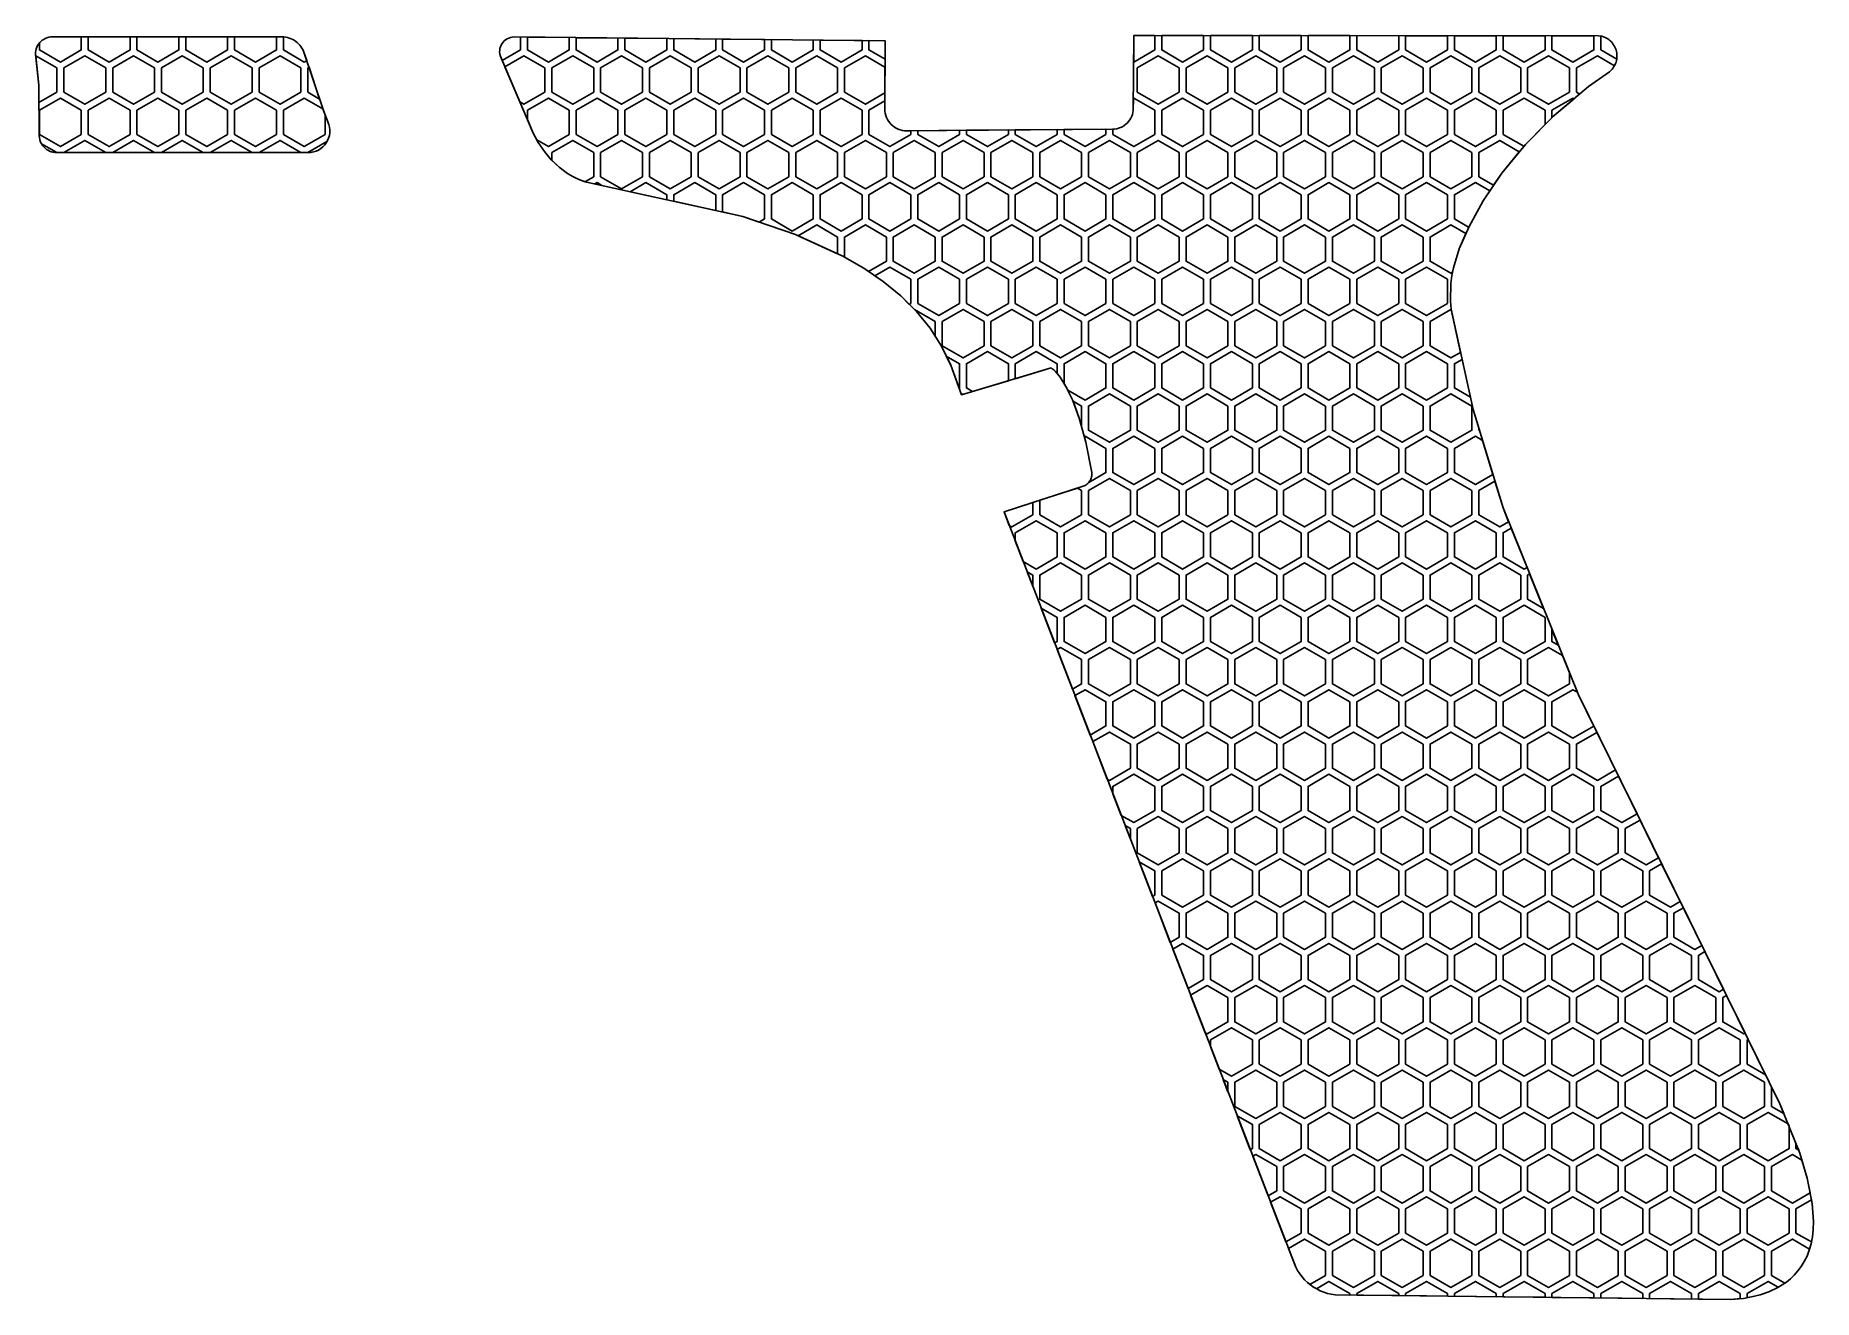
# Model space of a CAD drawing. Header units: millimetres. Extents: x -38 to 90, y -11 to 80.
import ezdxf

# ---------------------------------------------------------------- set-up
doc = ezdxf.new("R2010")
doc.units = ezdxf.units.MM
for name, color, linetype in [('outline_1', 3, 'Continuous'), ('outline_2', 3, 'Continuous'), ('pattern_0001', 2, 'Continuous'), ('pattern_0002', 2, 'Continuous'), ('pattern_0003', 2, 'Continuous'), ('pattern_0004', 2, 'Continuous'), ('pattern_0005', 2, 'Continuous'), ('pattern_0006', 2, 'Continuous'), ('pattern_0007', 2, 'Continuous'), ('pattern_0008', 2, 'Continuous'), ('pattern_0009', 2, 'Continuous'), ('pattern_0010', 2, 'Continuous'), ('pattern_0011', 2, 'Continuous'), ('pattern_0012', 2, 'Continuous'), ('pattern_0013', 2, 'Continuous'), ('pattern_0014', 2, 'Continuous'), ('pattern_0015', 2, 'Continuous'), ('pattern_0016', 2, 'Continuous'), ('pattern_0017', 2, 'Continuous'), ('pattern_0018', 2, 'Continuous'), ('pattern_0019', 2, 'Continuous'), ('pattern_0020', 2, 'Continuous'), ('pattern_0021', 2, 'Continuous'), ('pattern_0022', 2, 'Continuous'), ('pattern_0023', 2, 'Continuous'), ('pattern_0024', 2, 'Continuous'), ('pattern_0025', 2, 'Continuous'), ('pattern_0026', 2, 'Continuous'), ('pattern_0027', 2, 'Continuous'), ('pattern_0028', 2, 'Continuous'), ('pattern_0029', 2, 'Continuous'), ('pattern_0030', 2, 'Continuous'), ('pattern_0031', 2, 'Continuous'), ('pattern_0032', 2, 'Continuous'), ('pattern_0033', 2, 'Continuous'), ('pattern_0034', 2, 'Continuous'), ('pattern_0035', 2, 'Continuous'), ('pattern_0036', 2, 'Continuous'), ('pattern_0037', 2, 'Continuous'), ('pattern_0038', 2, 'Continuous'), ('pattern_0039', 2, 'Continuous'), ('pattern_0040', 2, 'Continuous'), ('pattern_0041', 2, 'Continuous'), ('pattern_0042', 2, 'Continuous'), ('pattern_0043', 2, 'Continuous'), ('pattern_0044', 2, 'Continuous'), ('pattern_0045', 2, 'Continuous'), ('pattern_0046', 2, 'Continuous'), ('pattern_0047', 2, 'Continuous'), ('pattern_0048', 2, 'Continuous'), ('pattern_0049', 2, 'Continuous'), ('pattern_0050', 2, 'Continuous'), ('pattern_0051', 2, 'Continuous'), ('pattern_0052', 2, 'Continuous'), ('pattern_0053', 2, 'Continuous'), ('pattern_0054', 2, 'Continuous'), ('pattern_0055', 2, 'Continuous'), ('pattern_0056', 2, 'Continuous'), ('pattern_0057', 2, 'Continuous'), ('pattern_0058', 2, 'Continuous'), ('pattern_0059', 2, 'Continuous'), ('pattern_0060', 2, 'Continuous'), ('pattern_0061', 2, 'Continuous'), ('pattern_0062', 2, 'Continuous'), ('pattern_0063', 2, 'Continuous'), ('pattern_0064', 2, 'Continuous'), ('pattern_0065', 2, 'Continuous'), ('pattern_0066', 2, 'Continuous'), ('pattern_0067', 2, 'Continuous'), ('pattern_0068', 2, 'Continuous'), ('pattern_0069', 2, 'Continuous'), ('pattern_0070', 2, 'Continuous'), ('pattern_0071', 2, 'Continuous'), ('pattern_0072', 2, 'Continuous'), ('pattern_0073', 2, 'Continuous'), ('pattern_0074', 2, 'Continuous'), ('pattern_0075', 2, 'Continuous'), ('pattern_0076', 2, 'Continuous'), ('pattern_0077', 2, 'Continuous'), ('pattern_0078', 2, 'Continuous'), ('pattern_0079', 2, 'Continuous'), ('pattern_0080', 2, 'Continuous'), ('pattern_0081', 2, 'Continuous'), ('pattern_0082', 2, 'Continuous'), ('pattern_0083', 2, 'Continuous'), ('pattern_0084', 2, 'Continuous'), ('pattern_0085', 2, 'Continuous'), ('pattern_0086', 2, 'Continuous'), ('pattern_0087', 2, 'Continuous'), ('pattern_0088', 2, 'Continuous'), ('pattern_0089', 2, 'Continuous'), ('pattern_0090', 2, 'Continuous'), ('pattern_0091', 2, 'Continuous'), ('pattern_0092', 2, 'Continuous'), ('pattern_0093', 2, 'Continuous'), ('pattern_0094', 2, 'Continuous'), ('pattern_0095', 2, 'Continuous'), ('pattern_0096', 2, 'Continuous'), ('pattern_0097', 2, 'Continuous'), ('pattern_0098', 2, 'Continuous'), ('pattern_0099', 2, 'Continuous'), ('pattern_0100', 2, 'Continuous'), ('pattern_0101', 2, 'Continuous'), ('pattern_0102', 2, 'Continuous'), ('pattern_0103', 2, 'Continuous'), ('pattern_0104', 2, 'Continuous'), ('pattern_0105', 2, 'Continuous'), ('pattern_0106', 2, 'Continuous'), ('pattern_0107', 2, 'Continuous'), ('pattern_0108', 2, 'Continuous'), ('pattern_0109', 2, 'Continuous'), ('pattern_0110', 2, 'Continuous'), ('pattern_0111', 2, 'Continuous'), ('pattern_0112', 2, 'Continuous'), ('pattern_0113', 2, 'Continuous'), ('pattern_0114', 2, 'Continuous'), ('pattern_0115', 2, 'Continuous'), ('pattern_0116', 2, 'Continuous'), ('pattern_0117', 2, 'Continuous'), ('pattern_0118', 2, 'Continuous'), ('pattern_0119', 2, 'Continuous'), ('pattern_0120', 2, 'Continuous'), ('pattern_0121', 2, 'Continuous'), ('pattern_0122', 2, 'Continuous'), ('pattern_0123', 2, 'Continuous'), ('pattern_0124', 2, 'Continuous'), ('pattern_0125', 2, 'Continuous'), ('pattern_0126', 2, 'Continuous'), ('pattern_0127', 2, 'Continuous'), ('pattern_0128', 2, 'Continuous'), ('pattern_0129', 2, 'Continuous'), ('pattern_0130', 2, 'Continuous'), ('pattern_0131', 2, 'Continuous'), ('pattern_0132', 2, 'Continuous'), ('pattern_0133', 2, 'Continuous'), ('pattern_0134', 2, 'Continuous'), ('pattern_0135', 2, 'Continuous'), ('pattern_0136', 2, 'Continuous'), ('pattern_0137', 2, 'Continuous'), ('pattern_0138', 2, 'Continuous'), ('pattern_0139', 2, 'Continuous'), ('pattern_0140', 2, 'Continuous'), ('pattern_0141', 2, 'Continuous'), ('pattern_0142', 2, 'Continuous'), ('pattern_0143', 2, 'Continuous'), ('pattern_0144', 2, 'Continuous'), ('pattern_0145', 2, 'Continuous'), ('pattern_0146', 2, 'Continuous'), ('pattern_0147', 2, 'Continuous'), ('pattern_0148', 2, 'Continuous'), ('pattern_0149', 2, 'Continuous'), ('pattern_0150', 2, 'Continuous'), ('pattern_0151', 2, 'Continuous'), ('pattern_0152', 2, 'Continuous'), ('pattern_0153', 2, 'Continuous'), ('pattern_0154', 2, 'Continuous'), ('pattern_0155', 2, 'Continuous'), ('pattern_0156', 2, 'Continuous'), ('pattern_0157', 2, 'Continuous'), ('pattern_0158', 2, 'Continuous'), ('pattern_0159', 2, 'Continuous'), ('pattern_0160', 2, 'Continuous'), ('pattern_0161', 2, 'Continuous'), ('pattern_0162', 2, 'Continuous'), ('pattern_0163', 2, 'Continuous'), ('pattern_0164', 2, 'Continuous'), ('pattern_0165', 2, 'Continuous'), ('pattern_0166', 2, 'Continuous'), ('pattern_0167', 2, 'Continuous'), ('pattern_0168', 2, 'Continuous'), ('pattern_0169', 2, 'Continuous'), ('pattern_0170', 2, 'Continuous'), ('pattern_0171', 2, 'Continuous'), ('pattern_0172', 2, 'Continuous'), ('pattern_0173', 2, 'Continuous'), ('pattern_0174', 2, 'Continuous'), ('pattern_0175', 2, 'Continuous'), ('pattern_0176', 2, 'Continuous'), ('pattern_0177', 2, 'Continuous'), ('pattern_0178', 2, 'Continuous'), ('pattern_0179', 2, 'Continuous'), ('pattern_0180', 2, 'Continuous'), ('pattern_0181', 2, 'Continuous'), ('pattern_0182', 2, 'Continuous'), ('pattern_0183', 2, 'Continuous'), ('pattern_0184', 2, 'Continuous'), ('pattern_0185', 2, 'Continuous'), ('pattern_0186', 2, 'Continuous'), ('pattern_0187', 2, 'Continuous'), ('pattern_0188', 2, 'Continuous'), ('pattern_0189', 2, 'Continuous'), ('pattern_0190', 2, 'Continuous'), ('pattern_0191', 2, 'Continuous'), ('pattern_0192', 2, 'Continuous'), ('pattern_0193', 2, 'Continuous'), ('pattern_0194', 2, 'Continuous'), ('pattern_0195', 2, 'Continuous'), ('pattern_0196', 2, 'Continuous'), ('pattern_0197', 2, 'Continuous'), ('pattern_0198', 2, 'Continuous'), ('pattern_0199', 2, 'Continuous'), ('pattern_0200', 2, 'Continuous'), ('pattern_0201', 2, 'Continuous'), ('pattern_0202', 2, 'Continuous'), ('pattern_0203', 2, 'Continuous'), ('pattern_0204', 2, 'Continuous'), ('pattern_0205', 2, 'Continuous'), ('pattern_0206', 2, 'Continuous'), ('pattern_0207', 2, 'Continuous'), ('pattern_0208', 2, 'Continuous'), ('pattern_0209', 2, 'Continuous'), ('pattern_0210', 2, 'Continuous'), ('pattern_0211', 2, 'Continuous'), ('pattern_0212', 2, 'Continuous'), ('pattern_0213', 2, 'Continuous'), ('pattern_0214', 2, 'Continuous'), ('pattern_0215', 2, 'Continuous'), ('pattern_0216', 2, 'Continuous'), ('pattern_0217', 2, 'Continuous'), ('pattern_0218', 2, 'Continuous'), ('pattern_0219', 2, 'Continuous'), ('pattern_0220', 2, 'Continuous'), ('pattern_0221', 2, 'Continuous'), ('pattern_0222', 2, 'Continuous'), ('pattern_0223', 2, 'Continuous'), ('pattern_0224', 2, 'Continuous'), ('pattern_0225', 2, 'Continuous'), ('pattern_0226', 2, 'Continuous'), ('pattern_0227', 2, 'Continuous'), ('pattern_0228', 2, 'Continuous'), ('pattern_0229', 2, 'Continuous'), ('pattern_0230', 2, 'Continuous'), ('pattern_0231', 2, 'Continuous'), ('pattern_0232', 2, 'Continuous'), ('pattern_0233', 2, 'Continuous'), ('pattern_0234', 2, 'Continuous'), ('pattern_0235', 2, 'Continuous'), ('pattern_0236', 2, 'Continuous'), ('pattern_0237', 2, 'Continuous'), ('pattern_0238', 2, 'Continuous'), ('pattern_0239', 2, 'Continuous'), ('pattern_0240', 2, 'Continuous'), ('pattern_0241', 2, 'Continuous'), ('pattern_0242', 2, 'Continuous'), ('pattern_0243', 2, 'Continuous'), ('pattern_0244', 2, 'Continuous'), ('pattern_0245', 2, 'Continuous'), ('pattern_0246', 2, 'Continuous'), ('pattern_0247', 2, 'Continuous'), ('pattern_0248', 2, 'Continuous'), ('pattern_0249', 2, 'Continuous'), ('pattern_0250', 2, 'Continuous'), ('pattern_0251', 2, 'Continuous'), ('pattern_0252', 2, 'Continuous'), ('pattern_0253', 2, 'Continuous'), ('pattern_0254', 2, 'Continuous'), ('pattern_0255', 2, 'Continuous'), ('pattern_0256', 2, 'Continuous'), ('pattern_0257', 2, 'Continuous'), ('pattern_0258', 2, 'Continuous'), ('pattern_0259', 2, 'Continuous'), ('pattern_0260', 2, 'Continuous'), ('pattern_0261', 2, 'Continuous'), ('pattern_0262', 2, 'Continuous'), ('pattern_0263', 2, 'Continuous'), ('pattern_0264', 2, 'Continuous'), ('pattern_0265', 2, 'Continuous'), ('pattern_0266', 2, 'Continuous'), ('pattern_0267', 2, 'Continuous'), ('pattern_0268', 2, 'Continuous'), ('pattern_0269', 2, 'Continuous'), ('pattern_0270', 2, 'Continuous'), ('pattern_0271', 2, 'Continuous'), ('pattern_0272', 2, 'Continuous'), ('pattern_0273', 2, 'Continuous'), ('pattern_0274', 2, 'Continuous'), ('pattern_0275', 2, 'Continuous'), ('pattern_0276', 2, 'Continuous'), ('pattern_0277', 2, 'Continuous'), ('pattern_0278', 2, 'Continuous'), ('pattern_0279', 2, 'Continuous'), ('pattern_0280', 2, 'Continuous'), ('pattern_0281', 2, 'Continuous'), ('pattern_0282', 2, 'Continuous'), ('pattern_0283', 2, 'Continuous'), ('pattern_0284', 2, 'Continuous'), ('pattern_0285', 2, 'Continuous'), ('pattern_0286', 2, 'Continuous'), ('pattern_0287', 2, 'Continuous'), ('pattern_0288', 2, 'Continuous'), ('pattern_0289', 2, 'Continuous'), ('pattern_0290', 2, 'Continuous'), ('pattern_0291', 2, 'Continuous'), ('pattern_0292', 2, 'Continuous'), ('pattern_0293', 2, 'Continuous'), ('pattern_0294', 2, 'Continuous'), ('pattern_0295', 2, 'Continuous'), ('pattern_0296', 2, 'Continuous'), ('pattern_0297', 2, 'Continuous'), ('pattern_0298', 2, 'Continuous'), ('pattern_0299', 2, 'Continuous'), ('pattern_0300', 2, 'Continuous'), ('pattern_0301', 2, 'Continuous'), ('pattern_0302', 2, 'Continuous'), ('pattern_0303', 2, 'Continuous'), ('pattern_0304', 2, 'Continuous'), ('pattern_0305', 2, 'Continuous'), ('pattern_0306', 2, 'Continuous'), ('pattern_0307', 2, 'Continuous'), ('pattern_0308', 2, 'Continuous'), ('pattern_0309', 2, 'Continuous'), ('pattern_0310', 2, 'Continuous'), ('pattern_0311', 2, 'Continuous'), ('pattern_0312', 2, 'Continuous'), ('pattern_0313', 2, 'Continuous'), ('pattern_0314', 2, 'Continuous'), ('pattern_0315', 2, 'Continuous'), ('pattern_0316', 2, 'Continuous'), ('pattern_0317', 2, 'Continuous'), ('pattern_0318', 2, 'Continuous'), ('pattern_0319', 2, 'Continuous'), ('pattern_0320', 2, 'Continuous'), ('pattern_0321', 2, 'Continuous'), ('pattern_0322', 2, 'Continuous'), ('pattern_0323', 2, 'Continuous'), ('pattern_0324', 2, 'Continuous'), ('pattern_0325', 2, 'Continuous'), ('pattern_0326', 2, 'Continuous'), ('pattern_0327', 2, 'Continuous'), ('pattern_0328', 2, 'Continuous'), ('pattern_0329', 2, 'Continuous'), ('pattern_0330', 2, 'Continuous'), ('pattern_0331', 2, 'Continuous'), ('pattern_0332', 2, 'Continuous'), ('pattern_0333', 2, 'Continuous'), ('pattern_0334', 2, 'Continuous'), ('pattern_0335', 2, 'Continuous'), ('pattern_0336', 2, 'Continuous'), ('pattern_0337', 2, 'Continuous'), ('pattern_0338', 2, 'Continuous'), ('pattern_0339', 2, 'Continuous'), ('pattern_0340', 2, 'Continuous'), ('pattern_0341', 2, 'Continuous'), ('pattern_0342', 2, 'Continuous'), ('pattern_0343', 2, 'Continuous'), ('pattern_0344', 2, 'Continuous'), ('pattern_0345', 2, 'Continuous'), ('pattern_0346', 2, 'Continuous'), ('pattern_0347', 2, 'Continuous'), ('pattern_0348', 2, 'Continuous'), ('pattern_0349', 2, 'Continuous'), ('pattern_0350', 2, 'Continuous'), ('pattern_0351', 2, 'Continuous'), ('pattern_0352', 2, 'Continuous'), ('pattern_0353', 2, 'Continuous'), ('pattern_0354', 2, 'Continuous'), ('pattern_0355', 2, 'Continuous'), ('pattern_0356', 2, 'Continuous'), ('pattern_0357', 2, 'Continuous'), ('pattern_0358', 2, 'Continuous'), ('pattern_0359', 2, 'Continuous'), ('pattern_0360', 2, 'Continuous'), ('pattern_0361', 2, 'Continuous'), ('pattern_0362', 2, 'Continuous'), ('pattern_0363', 2, 'Continuous'), ('pattern_0364', 2, 'Continuous'), ('pattern_0365', 2, 'Continuous'), ('pattern_0366', 2, 'Continuous'), ('pattern_0367', 2, 'Continuous'), ('pattern_0368', 2, 'Continuous'), ('pattern_0369', 2, 'Continuous'), ('pattern_0370', 2, 'Continuous'), ('pattern_0371', 2, 'Continuous'), ('pattern_0372', 2, 'Continuous'), ('pattern_0373', 2, 'Continuous'), ('pattern_0374', 2, 'Continuous'), ('pattern_0375', 2, 'Continuous'), ('pattern_0376', 2, 'Continuous'), ('pattern_0377', 2, 'Continuous'), ('pattern_0378', 2, 'Continuous'), ('pattern_0379', 2, 'Continuous'), ('pattern_0380', 2, 'Continuous'), ('pattern_0381', 2, 'Continuous'), ('pattern_0382', 2, 'Continuous'), ('pattern_0383', 2, 'Continuous'), ('pattern_0384', 2, 'Continuous'), ('pattern_0385', 2, 'Continuous'), ('pattern_0386', 2, 'Continuous'), ('pattern_0387', 2, 'Continuous'), ('pattern_0388', 2, 'Continuous'), ('pattern_0389', 2, 'Continuous'), ('pattern_0390', 2, 'Continuous'), ('pattern_0391', 2, 'Continuous'), ('pattern_0392', 2, 'Continuous'), ('pattern_0393', 2, 'Continuous'), ('pattern_0394', 2, 'Continuous'), ('pattern_0395', 2, 'Continuous'), ('pattern_0396', 2, 'Continuous'), ('pattern_0397', 2, 'Continuous'), ('pattern_0398', 2, 'Continuous'), ('pattern_0399', 2, 'Continuous'), ('pattern_0400', 2, 'Continuous'), ('pattern_0401', 2, 'Continuous'), ('pattern_0402', 2, 'Continuous'), ('pattern_0403', 2, 'Continuous'), ('pattern_0404', 2, 'Continuous'), ('pattern_0405', 2, 'Continuous'), ('pattern_0406', 2, 'Continuous'), ('pattern_0407', 2, 'Continuous'), ('pattern_0408', 2, 'Continuous'), ('pattern_0409', 2, 'Continuous'), ('pattern_0410', 2, 'Continuous'), ('pattern_0411', 2, 'Continuous'), ('pattern_0412', 2, 'Continuous'), ('pattern_0413', 2, 'Continuous'), ('pattern_0414', 2, 'Continuous'), ('pattern_0415', 2, 'Continuous'), ('pattern_0416', 2, 'Continuous'), ('pattern_0417', 2, 'Continuous'), ('pattern_0418', 2, 'Continuous'), ('pattern_0419', 2, 'Continuous'), ('pattern_0420', 2, 'Continuous'), ('pattern_0421', 2, 'Continuous'), ('pattern_0422', 2, 'Continuous'), ('pattern_0423', 2, 'Continuous'), ('pattern_0424', 2, 'Continuous'), ('pattern_0425', 2, 'Continuous'), ('pattern_0426', 2, 'Continuous'), ('pattern_0427', 2, 'Continuous'), ('pattern_0428', 2, 'Continuous')]:
    doc.layers.add(name, color=color, linetype=linetype)

msp = doc.modelspace()

# ---------------------------------------------------------------- linework, layer by layer
at = {"layer": 'outline_1'}
msp.add_lwpolyline([(-17.62, 74.68), (-19.06, 78.96), (-19.12, 79.08), (-19.18, 79.19), (-19.26, 79.3), (-19.34, 79.41), (-19.43, 79.5), (-19.53, 79.59), (-19.63, 79.67), (-19.74, 79.75), (-19.85, 79.81), (-19.97, 79.86), (-20.1, 79.91), (-20.23, 79.95), (-20.36, 79.97), (-20.49, 79.99), (-37.38, 79.99), (-37.51, 79.97), (-37.64, 79.93), (-37.76, 79.88), (-37.87, 79.82), (-37.98, 79.75), (-38.07, 79.67), (-38.16, 79.58), (-38.24, 79.48), (-38.31, 79.37), (-38.36, 79.26), (-38.41, 79.14), (-38.44, 79.01), (-38.46, 78.88), (-38.46, 78.75), (-38.23, 76.5), (-38.19, 72.84), (-38.18, 72.71), (-38.15, 72.58), (-38.12, 72.46), (-38.07, 72.34), (-38, 72.23), (-37.93, 72.12), (-37.85, 72.03), (-37.76, 71.94), (-37.66, 71.86), (-37.55, 71.79), (-37.44, 71.73), (-37.32, 71.68), (-37.19, 71.65), (-37.06, 71.63), (-18.55, 71.63), (-18.34, 71.67), (-18.15, 71.73), (-17.98, 71.81), (-17.81, 71.92), (-17.67, 72.04), (-17.53, 72.18), (-17.42, 72.34), (-17.33, 72.51), (-17.25, 72.68), (-17.2, 72.87), (-17.17, 73.06), (-17.16, 73.26), (-17.18, 73.46), (-17.23, 73.66)], close=True, dxfattribs=at)
at = {"layer": 'outline_2'}
msp.add_lwpolyline([(90.11, -4.42), (89.76, -2.6), (89.23, -0.79), (87.78, 2.79), (73.19, 32.38), (67.74, 45.92), (65.57, 53.03), (63.98, 60.3), (63.93, 60.88), (63.97, 62.15), (64.04, 62.73), (64.15, 63.29), (64.57, 64.65), (65.28, 66.28), (66.3, 68.13), (67.65, 70.13), (69.36, 72.21), (71.44, 74.32), (73.93, 76.4), (75.45, 77.48), (75.54, 77.57), (75.63, 77.66), (75.71, 77.75), (75.77, 77.85), (75.83, 77.95), (75.88, 78.06), (75.92, 78.16), (75.95, 78.27), (75.97, 78.39), (75.98, 78.5), (75.98, 78.61), (75.98, 78.72), (75.97, 78.83), (75.94, 78.94), (75.92, 79.05), (75.88, 79.16), (75.83, 79.26), (75.78, 79.36), (75.72, 79.45), (75.66, 79.54), (75.58, 79.63), (75.5, 79.71), (75.41, 79.78), (75.32, 79.85), (75.22, 79.91), (75.12, 79.96), (75.01, 80), (74.89, 80.04), (74.77, 80.06), (74.64, 80.08), (41.02, 80.09), (40.98, 74.68), (40.96, 74.53), (40.92, 74.39), (40.87, 74.25), (40.81, 74.11), (40.73, 73.99), (40.64, 73.87), (40.55, 73.76), (40.44, 73.67), (40.32, 73.58), (40.2, 73.5), (40.06, 73.44), (39.92, 73.39), (39.78, 73.35), (39.63, 73.32), (24.43, 73.21), (24.27, 73.23), (24.12, 73.27), (23.97, 73.32), (23.83, 73.39), (23.7, 73.47), (23.58, 73.56), (23.46, 73.66), (23.36, 73.78), (23.27, 73.9), (23.19, 74.03), (23.12, 74.17), (23.07, 74.32), (23.03, 74.47), (23, 74.63), (23.02, 79.72), (-3.82, 79.99), (-3.96, 79.98), (-4.09, 79.95), (-4.21, 79.91), (-4.33, 79.85), (-4.44, 79.79), (-4.54, 79.71), (-4.62, 79.61), (-4.7, 79.51), (-4.76, 79.4), (-4.81, 79.29), (-4.85, 79.17), (-4.87, 79.04), (-4.88, 78.91), (-4.86, 78.78), (-4.84, 78.65), (-2.45, 73.02), (-2.08, 72.35), (-1.64, 71.71), (-1.14, 71.1), (-0.57, 70.56), (0.04, 70.1), (0.37, 69.91), (0.71, 69.74), (1.05, 69.6), (1.4, 69.49), (12.72, 67.01), (16.54, 65.69), (19.95, 64.13), (21.48, 63.25), (22.88, 62.29), (24.16, 61.25), (25.29, 60.13), (26.27, 58.92), (27.11, 57.62), (27.77, 56.23), (28.55, 54.1), (35.04, 56.04), (35.12, 55.98), (35.22, 55.9), (35.35, 55.78), (35.69, 55.37), (36.11, 54.7), (36.58, 53.74), (37.07, 52.41), (37.54, 50.67), (37.97, 48.48), (37.97, 48.39), (37.98, 48.31), (37.97, 48.23), (37.96, 48.15), (37.94, 48.07), (37.91, 48), (37.88, 47.93), (37.84, 47.86), (37.8, 47.79), (37.75, 47.73), (37.69, 47.68), (37.63, 47.62), (37.57, 47.58), (37.5, 47.53), (37.42, 47.5), (31.63, 45.62), (52.74, -9.04), (52.87, -9.28), (53.03, -9.52), (53.2, -9.74), (53.38, -9.95), (53.58, -10.14), (53.8, -10.31), (54.02, -10.47), (54.26, -10.61), (54.51, -10.74), (54.77, -10.84), (55.03, -10.93), (55.31, -10.99), (55.59, -11.03), (84.22, -11.37), (85.14, -11.29), (85.71, -11.19), (86.34, -11.03), (86.98, -10.81), (87.62, -10.5), (88.25, -10.11), (88.54, -9.87), (88.82, -9.6), (89.08, -9.31), (89.32, -8.98), (89.54, -8.63), (89.74, -8.23), (89.9, -7.81), (90.03, -7.34), (90.13, -6.84), (90.19, -6.3), (90.2, -5.72)], close=True, dxfattribs=at)
at = {"layer": 'pattern_0001'}
msp.add_lwpolyline([(55.59, -11.03), (55.31, -10.99), (55.03, -10.93), (54.77, -10.84), (54.51, -10.74), (54.26, -10.61), (54.23, -10.59), (55.14, -10.06), (56.66, -10.94), (56.66, -11.05)], close=True, dxfattribs=at)
at = {"layer": 'pattern_0002'}
msp.add_lwpolyline([(57.16, -11.05), (57.16, -10.94), (58.68, -10.06), (60.19, -10.94), (60.19, -11.09)], close=True, dxfattribs=at)
at = {"layer": 'pattern_0003'}
msp.add_lwpolyline([(60.69, -11.09), (60.69, -10.94), (62.21, -10.06), (63.72, -10.94), (63.72, -11.13)], close=True, dxfattribs=at)
at = {"layer": 'pattern_0004'}
msp.add_lwpolyline([(64.22, -11.14), (64.22, -10.94), (65.74, -10.06), (67.25, -10.94), (67.25, -11.17)], close=True, dxfattribs=at)
at = {"layer": 'pattern_0005'}
msp.add_lwpolyline([(67.75, -11.18), (67.75, -10.94), (69.27, -10.06), (70.78, -10.94), (70.78, -11.21)], close=True, dxfattribs=at)
at = {"layer": 'pattern_0006'}
msp.add_lwpolyline([(71.28, -11.22), (71.28, -10.94), (72.8, -10.06), (74.32, -10.94), (74.32, -11.25)], close=True, dxfattribs=at)
at = {"layer": 'pattern_0007'}
msp.add_lwpolyline([(74.82, -11.26), (74.82, -10.94), (76.33, -10.06), (77.85, -10.94), (77.85, -11.29)], close=True, dxfattribs=at)
at = {"layer": 'pattern_0008'}
msp.add_lwpolyline([(78.35, -11.3), (78.35, -10.94), (79.86, -10.06), (81.38, -10.94), (81.38, -11.34)], close=True, dxfattribs=at)
at = {"layer": 'pattern_0009'}
msp.add_lwpolyline([(84.22, -11.37), (81.88, -11.34), (81.88, -10.94), (83.39, -10.06), (84.91, -10.94), (84.91, -11.31)], close=True, dxfattribs=at)
at = {"layer": 'pattern_0010'}
msp.add_lwpolyline([(87.62, -10.5), (86.98, -10.81), (86.34, -11.03), (85.71, -11.19), (85.41, -11.24), (85.41, -10.94), (86.92, -10.06), (87.66, -10.48)], close=True, dxfattribs=at)
at = {"layer": 'pattern_0011'}
msp.add_lwpolyline([(53.58, -10.14), (53.38, -9.95), (53.2, -9.74), (53.03, -9.52), (52.87, -9.28), (52.74, -9.04), (52.21, -7.68), (53.38, -7), (54.89, -7.88), (54.89, -9.63), (53.76, -10.28)], close=True, dxfattribs=at)
at = {"layer": 'pattern_0012'}
msp.add_lwpolyline([(58.43, -7.88), (56.91, -7), (55.39, -7.88), (55.39, -9.63), (56.91, -10.5), (58.43, -9.63)], close=True, dxfattribs=at)
at = {"layer": 'pattern_0013'}
msp.add_lwpolyline([(61.96, -7.88), (60.44, -7), (58.93, -7.88), (58.93, -9.63), (60.44, -10.5), (61.96, -9.63)], close=True, dxfattribs=at)
at = {"layer": 'pattern_0014'}
msp.add_lwpolyline([(65.49, -7.88), (63.97, -7), (62.46, -7.88), (62.46, -9.63), (63.97, -10.5), (65.49, -9.63)], close=True, dxfattribs=at)
at = {"layer": 'pattern_0015'}
msp.add_lwpolyline([(69.02, -7.88), (67.5, -7), (65.99, -7.88), (65.99, -9.63), (67.5, -10.5), (69.02, -9.63)], close=True, dxfattribs=at)
at = {"layer": 'pattern_0016'}
msp.add_lwpolyline([(72.55, -7.88), (71.03, -7), (69.52, -7.88), (69.52, -9.63), (71.03, -10.5), (72.55, -9.63)], close=True, dxfattribs=at)
at = {"layer": 'pattern_0017'}
msp.add_lwpolyline([(76.08, -7.88), (74.57, -7), (73.05, -7.88), (73.05, -9.63), (74.57, -10.5), (76.08, -9.63)], close=True, dxfattribs=at)
at = {"layer": 'pattern_0018'}
msp.add_lwpolyline([(79.61, -7.88), (78.1, -7), (76.58, -7.88), (76.58, -9.63), (78.1, -10.5), (79.61, -9.63)], close=True, dxfattribs=at)
at = {"layer": 'pattern_0019'}
msp.add_lwpolyline([(83.14, -7.88), (81.63, -7), (80.11, -7.88), (80.11, -9.63), (81.63, -10.5), (83.14, -9.63)], close=True, dxfattribs=at)
at = {"layer": 'pattern_0020'}
msp.add_lwpolyline([(86.67, -7.88), (85.16, -7), (83.64, -7.88), (83.64, -9.63), (85.16, -10.5), (86.67, -9.63)], close=True, dxfattribs=at)
at = {"layer": 'pattern_0021'}
msp.add_lwpolyline([(89.9, -7.81), (89.74, -8.23), (89.54, -8.63), (89.32, -8.98), (89.08, -9.31), (88.82, -9.6), (88.54, -9.87), (88.25, -10.11), (88.13, -10.18), (87.17, -9.63), (87.17, -7.88), (88.69, -7), (89.93, -7.72)], close=True, dxfattribs=at)
at = {"layer": 'pattern_0022'}
msp.add_lwpolyline([(50.92, -4.34), (51.61, -3.94), (53.13, -4.82), (53.13, -6.57), (52.03, -7.2)], close=True, dxfattribs=at)
at = {"layer": 'pattern_0023'}
msp.add_lwpolyline([(56.66, -4.82), (55.14, -3.94), (53.63, -4.82), (53.63, -6.57), (55.14, -7.44), (56.66, -6.57)], close=True, dxfattribs=at)
at = {"layer": 'pattern_0024'}
msp.add_lwpolyline([(60.19, -4.82), (58.68, -3.94), (57.16, -4.82), (57.16, -6.57), (58.68, -7.44), (60.19, -6.57)], close=True, dxfattribs=at)
at = {"layer": 'pattern_0025'}
msp.add_lwpolyline([(63.72, -4.82), (62.21, -3.94), (60.69, -4.82), (60.69, -6.57), (62.21, -7.44), (63.72, -6.57)], close=True, dxfattribs=at)
at = {"layer": 'pattern_0026'}
msp.add_lwpolyline([(67.25, -4.82), (65.74, -3.94), (64.22, -4.82), (64.22, -6.57), (65.74, -7.44), (67.25, -6.57)], close=True, dxfattribs=at)
at = {"layer": 'pattern_0027'}
msp.add_lwpolyline([(70.78, -4.82), (69.27, -3.94), (67.75, -4.82), (67.75, -6.57), (69.27, -7.44), (70.78, -6.57)], close=True, dxfattribs=at)
at = {"layer": 'pattern_0028'}
msp.add_lwpolyline([(74.32, -4.82), (72.8, -3.94), (71.28, -4.82), (71.28, -6.57), (72.8, -7.44), (74.32, -6.57)], close=True, dxfattribs=at)
at = {"layer": 'pattern_0029'}
msp.add_lwpolyline([(77.85, -4.82), (76.33, -3.94), (74.82, -4.82), (74.82, -6.57), (76.33, -7.44), (77.85, -6.57)], close=True, dxfattribs=at)
at = {"layer": 'pattern_0030'}
msp.add_lwpolyline([(81.38, -4.82), (79.86, -3.94), (78.35, -4.82), (78.35, -6.57), (79.86, -7.44), (81.38, -6.57)], close=True, dxfattribs=at)
at = {"layer": 'pattern_0031'}
msp.add_lwpolyline([(84.91, -4.82), (83.39, -3.94), (81.88, -4.82), (81.88, -6.57), (83.39, -7.44), (84.91, -6.57)], close=True, dxfattribs=at)
at = {"layer": 'pattern_0032'}
msp.add_lwpolyline([(88.44, -4.82), (86.92, -3.94), (85.41, -4.82), (85.41, -6.57), (86.92, -7.44), (88.44, -6.57)], close=True, dxfattribs=at)
at = {"layer": 'pattern_0033'}
msp.add_lwpolyline([(90.19, -6.3), (90.13, -6.84), (90.06, -7.21), (88.94, -6.57), (88.94, -4.82), (90.06, -4.17), (90.11, -4.42), (90.2, -5.72)], close=True, dxfattribs=at)
at = {"layer": 'pattern_0034'}
msp.add_lwpolyline([(49.64, -1.01), (49.85, -0.89), (51.36, -1.76), (51.36, -3.51), (50.74, -3.87)], close=True, dxfattribs=at)
at = {"layer": 'pattern_0035'}
msp.add_lwpolyline([(54.89, -1.76), (53.38, -0.89), (51.86, -1.76), (51.86, -3.51), (53.38, -4.39), (54.89, -3.51)], close=True, dxfattribs=at)
at = {"layer": 'pattern_0036'}
msp.add_lwpolyline([(58.43, -1.76), (56.91, -0.89), (55.39, -1.76), (55.39, -3.51), (56.91, -4.39), (58.43, -3.51)], close=True, dxfattribs=at)
at = {"layer": 'pattern_0037'}
msp.add_lwpolyline([(61.96, -1.76), (60.44, -0.89), (58.93, -1.76), (58.93, -3.51), (60.44, -4.39), (61.96, -3.51)], close=True, dxfattribs=at)
at = {"layer": 'pattern_0038'}
msp.add_lwpolyline([(65.49, -1.76), (63.97, -0.89), (62.46, -1.76), (62.46, -3.51), (63.97, -4.39), (65.49, -3.51)], close=True, dxfattribs=at)
at = {"layer": 'pattern_0039'}
msp.add_lwpolyline([(69.02, -1.76), (67.5, -0.89), (65.99, -1.76), (65.99, -3.51), (67.5, -4.39), (69.02, -3.51)], close=True, dxfattribs=at)
at = {"layer": 'pattern_0040'}
msp.add_lwpolyline([(72.55, -1.76), (71.03, -0.89), (69.52, -1.76), (69.52, -3.51), (71.03, -4.39), (72.55, -3.51)], close=True, dxfattribs=at)
at = {"layer": 'pattern_0041'}
msp.add_lwpolyline([(76.08, -1.76), (74.57, -0.89), (73.05, -1.76), (73.05, -3.51), (74.57, -4.39), (76.08, -3.51)], close=True, dxfattribs=at)
at = {"layer": 'pattern_0042'}
msp.add_lwpolyline([(79.61, -1.76), (78.1, -0.89), (76.58, -1.76), (76.58, -3.51), (78.1, -4.39), (79.61, -3.51)], close=True, dxfattribs=at)
at = {"layer": 'pattern_0043'}
msp.add_lwpolyline([(83.14, -1.76), (81.63, -0.89), (80.11, -1.76), (80.11, -3.51), (81.63, -4.39), (83.14, -3.51)], close=True, dxfattribs=at)
at = {"layer": 'pattern_0044'}
msp.add_lwpolyline([(86.67, -1.76), (85.16, -0.89), (83.64, -1.76), (83.64, -3.51), (85.16, -4.39), (86.67, -3.51)], close=True, dxfattribs=at)
at = {"layer": 'pattern_0045'}
msp.add_lwpolyline([(89.76, -2.6), (89.96, -3.65), (88.69, -4.39), (87.17, -3.51), (87.17, -1.76), (88.69, -0.89), (89.37, -1.28)], close=True, dxfattribs=at)
at = {"layer": 'pattern_0046'}
msp.add_lwpolyline([(48.5, 1.93), (49.6, 1.3), (49.6, -0.45), (49.45, -0.54)], close=True, dxfattribs=at)
at = {"layer": 'pattern_0047'}
msp.add_lwpolyline([(53.13, 1.3), (51.61, 2.17), (50.1, 1.3), (50.1, -0.45), (51.61, -1.33), (53.13, -0.45)], close=True, dxfattribs=at)
at = {"layer": 'pattern_0048'}
msp.add_lwpolyline([(56.66, 1.3), (55.14, 2.17), (53.63, 1.3), (53.63, -0.45), (55.14, -1.33), (56.66, -0.45)], close=True, dxfattribs=at)
at = {"layer": 'pattern_0049'}
msp.add_lwpolyline([(60.19, 1.3), (58.68, 2.17), (57.16, 1.3), (57.16, -0.45), (58.68, -1.33), (60.19, -0.45)], close=True, dxfattribs=at)
at = {"layer": 'pattern_0050'}
msp.add_lwpolyline([(63.72, 1.3), (62.21, 2.17), (60.69, 1.3), (60.69, -0.45), (62.21, -1.33), (63.72, -0.45)], close=True, dxfattribs=at)
at = {"layer": 'pattern_0051'}
msp.add_lwpolyline([(67.25, 1.3), (65.74, 2.17), (64.22, 1.3), (64.22, -0.45), (65.74, -1.33), (67.25, -0.45)], close=True, dxfattribs=at)
at = {"layer": 'pattern_0052'}
msp.add_lwpolyline([(70.78, 1.3), (69.27, 2.17), (67.75, 1.3), (67.75, -0.45), (69.27, -1.33), (70.78, -0.45)], close=True, dxfattribs=at)
at = {"layer": 'pattern_0053'}
msp.add_lwpolyline([(74.32, 1.3), (72.8, 2.17), (71.28, 1.3), (71.28, -0.45), (72.8, -1.33), (74.32, -0.45)], close=True, dxfattribs=at)
at = {"layer": 'pattern_0054'}
msp.add_lwpolyline([(77.85, 1.3), (76.33, 2.17), (74.82, 1.3), (74.82, -0.45), (76.33, -1.33), (77.85, -0.45)], close=True, dxfattribs=at)
at = {"layer": 'pattern_0055'}
msp.add_lwpolyline([(81.38, 1.3), (79.86, 2.17), (78.35, 1.3), (78.35, -0.45), (79.86, -1.33), (81.38, -0.45)], close=True, dxfattribs=at)
at = {"layer": 'pattern_0056'}
msp.add_lwpolyline([(84.91, 1.3), (83.39, 2.17), (81.88, 1.3), (81.88, -0.45), (83.39, -1.33), (84.91, -0.45)], close=True, dxfattribs=at)
at = {"layer": 'pattern_0057'}
msp.add_lwpolyline([(88.44, 1.16), (88.44, -0.45), (86.92, -1.33), (85.41, -0.45), (85.41, 1.3), (86.92, 2.17), (88.37, 1.34)], close=True, dxfattribs=at)
at = {"layer": 'pattern_0058'}
msp.add_lwpolyline([(89.14, -0.57), (88.94, -0.45), (88.94, -0.08)], close=True, dxfattribs=at)
at = {"layer": 'pattern_0059'}
msp.add_lwpolyline([(47.49, 4.55), (47.83, 4.35), (47.83, 3.66)], close=True, dxfattribs=at)
at = {"layer": 'pattern_0060'}
msp.add_lwpolyline([(51.36, 4.35), (49.85, 5.23), (48.33, 4.35), (48.33, 2.6), (49.85, 1.73), (51.36, 2.6)], close=True, dxfattribs=at)
at = {"layer": 'pattern_0061'}
msp.add_lwpolyline([(54.89, 4.35), (53.38, 5.23), (51.86, 4.35), (51.86, 2.6), (53.38, 1.73), (54.89, 2.6)], close=True, dxfattribs=at)
at = {"layer": 'pattern_0062'}
msp.add_lwpolyline([(58.43, 4.35), (56.91, 5.23), (55.39, 4.35), (55.39, 2.6), (56.91, 1.73), (58.43, 2.6)], close=True, dxfattribs=at)
at = {"layer": 'pattern_0063'}
msp.add_lwpolyline([(61.96, 4.35), (60.44, 5.23), (58.93, 4.35), (58.93, 2.6), (60.44, 1.73), (61.96, 2.6)], close=True, dxfattribs=at)
at = {"layer": 'pattern_0064'}
msp.add_lwpolyline([(65.49, 4.35), (63.97, 5.23), (62.46, 4.35), (62.46, 2.6), (63.97, 1.73), (65.49, 2.6)], close=True, dxfattribs=at)
at = {"layer": 'pattern_0065'}
msp.add_lwpolyline([(69.02, 4.35), (67.5, 5.23), (65.99, 4.35), (65.99, 2.6), (67.5, 1.73), (69.02, 2.6)], close=True, dxfattribs=at)
at = {"layer": 'pattern_0066'}
msp.add_lwpolyline([(72.55, 4.35), (71.03, 5.23), (69.52, 4.35), (69.52, 2.6), (71.03, 1.73), (72.55, 2.6)], close=True, dxfattribs=at)
at = {"layer": 'pattern_0067'}
msp.add_lwpolyline([(76.08, 4.35), (74.57, 5.23), (73.05, 4.35), (73.05, 2.6), (74.57, 1.73), (76.08, 2.6)], close=True, dxfattribs=at)
at = {"layer": 'pattern_0068'}
msp.add_lwpolyline([(79.61, 4.35), (78.1, 5.23), (76.58, 4.35), (76.58, 2.6), (78.1, 1.73), (79.61, 2.6)], close=True, dxfattribs=at)
at = {"layer": 'pattern_0069'}
msp.add_lwpolyline([(83.14, 4.35), (81.63, 5.23), (80.11, 4.35), (80.11, 2.6), (81.63, 1.73), (83.14, 2.6)], close=True, dxfattribs=at)
at = {"layer": 'pattern_0070'}
msp.add_lwpolyline([(86.67, 4.35), (85.16, 5.23), (83.64, 4.35), (83.64, 2.6), (85.16, 1.73), (86.67, 2.6)], close=True, dxfattribs=at)
at = {"layer": 'pattern_0071'}
msp.add_lwpolyline([(87.78, 2.79), (88.06, 2.09), (87.17, 2.6), (87.17, 4.02)], close=True, dxfattribs=at)
at = {"layer": 'pattern_0072'}
msp.add_lwpolyline([(46.57, 6.94), (46.57, 7.41), (48.08, 8.29), (49.6, 7.41), (49.6, 5.66), (48.08, 4.79), (47.2, 5.3)], close=True, dxfattribs=at)
at = {"layer": 'pattern_0073'}
msp.add_lwpolyline([(53.13, 7.41), (51.61, 8.29), (50.1, 7.41), (50.1, 5.66), (51.61, 4.79), (53.13, 5.66)], close=True, dxfattribs=at)
at = {"layer": 'pattern_0074'}
msp.add_lwpolyline([(56.66, 7.41), (55.14, 8.29), (53.63, 7.41), (53.63, 5.66), (55.14, 4.79), (56.66, 5.66)], close=True, dxfattribs=at)
at = {"layer": 'pattern_0075'}
msp.add_lwpolyline([(60.19, 7.41), (58.68, 8.29), (57.16, 7.41), (57.16, 5.66), (58.68, 4.79), (60.19, 5.66)], close=True, dxfattribs=at)
at = {"layer": 'pattern_0076'}
msp.add_lwpolyline([(63.72, 7.41), (62.21, 8.29), (60.69, 7.41), (60.69, 5.66), (62.21, 4.79), (63.72, 5.66)], close=True, dxfattribs=at)
at = {"layer": 'pattern_0077'}
msp.add_lwpolyline([(67.25, 7.41), (65.74, 8.29), (64.22, 7.41), (64.22, 5.66), (65.74, 4.79), (67.25, 5.66)], close=True, dxfattribs=at)
at = {"layer": 'pattern_0078'}
msp.add_lwpolyline([(70.78, 7.41), (69.27, 8.29), (67.75, 7.41), (67.75, 5.66), (69.27, 4.79), (70.78, 5.66)], close=True, dxfattribs=at)
at = {"layer": 'pattern_0079'}
msp.add_lwpolyline([(74.32, 7.41), (72.8, 8.29), (71.28, 7.41), (71.28, 5.66), (72.8, 4.79), (74.32, 5.66)], close=True, dxfattribs=at)
at = {"layer": 'pattern_0080'}
msp.add_lwpolyline([(77.85, 7.41), (76.33, 8.29), (74.82, 7.41), (74.82, 5.66), (76.33, 4.79), (77.85, 5.66)], close=True, dxfattribs=at)
at = {"layer": 'pattern_0081'}
msp.add_lwpolyline([(81.38, 7.41), (79.86, 8.29), (78.35, 7.41), (78.35, 5.66), (79.86, 4.79), (81.38, 5.66)], close=True, dxfattribs=at)
at = {"layer": 'pattern_0082'}
msp.add_lwpolyline([(84.91, 7.41), (83.39, 8.29), (81.88, 7.41), (81.88, 5.66), (83.39, 4.79), (84.91, 5.66)], close=True, dxfattribs=at)
at = {"layer": 'pattern_0083'}
msp.add_lwpolyline([(86.74, 4.89), (85.41, 5.66), (85.41, 7.41), (85.48, 7.45)], close=True, dxfattribs=at)
at = {"layer": 'pattern_0084'}
msp.add_lwpolyline([(45.13, 10.66), (46.32, 11.35), (47.83, 10.47), (47.83, 8.72), (46.32, 7.85), (46.19, 7.92)], close=True, dxfattribs=at)
at = {"layer": 'pattern_0085'}
msp.add_lwpolyline([(51.36, 10.47), (49.85, 11.35), (48.33, 10.47), (48.33, 8.72), (49.85, 7.85), (51.36, 8.72)], close=True, dxfattribs=at)
at = {"layer": 'pattern_0086'}
msp.add_lwpolyline([(54.89, 10.47), (53.38, 11.35), (51.86, 10.47), (51.86, 8.72), (53.38, 7.85), (54.89, 8.72)], close=True, dxfattribs=at)
at = {"layer": 'pattern_0087'}
msp.add_lwpolyline([(58.43, 10.47), (56.91, 11.35), (55.39, 10.47), (55.39, 8.72), (56.91, 7.85), (58.43, 8.72)], close=True, dxfattribs=at)
at = {"layer": 'pattern_0088'}
msp.add_lwpolyline([(61.96, 10.47), (60.44, 11.35), (58.93, 10.47), (58.93, 8.72), (60.44, 7.85), (61.96, 8.72)], close=True, dxfattribs=at)
at = {"layer": 'pattern_0089'}
msp.add_lwpolyline([(65.49, 10.47), (63.97, 11.35), (62.46, 10.47), (62.46, 8.72), (63.97, 7.85), (65.49, 8.72)], close=True, dxfattribs=at)
at = {"layer": 'pattern_0090'}
msp.add_lwpolyline([(69.02, 10.47), (67.5, 11.35), (65.99, 10.47), (65.99, 8.72), (67.5, 7.85), (69.02, 8.72)], close=True, dxfattribs=at)
at = {"layer": 'pattern_0091'}
msp.add_lwpolyline([(72.55, 10.47), (71.03, 11.35), (69.52, 10.47), (69.52, 8.72), (71.03, 7.85), (72.55, 8.72)], close=True, dxfattribs=at)
at = {"layer": 'pattern_0092'}
msp.add_lwpolyline([(76.08, 10.47), (74.57, 11.35), (73.05, 10.47), (73.05, 8.72), (74.57, 7.85), (76.08, 8.72)], close=True, dxfattribs=at)
at = {"layer": 'pattern_0093'}
msp.add_lwpolyline([(79.61, 10.47), (78.1, 11.35), (76.58, 10.47), (76.58, 8.72), (78.1, 7.85), (79.61, 8.72)], close=True, dxfattribs=at)
at = {"layer": 'pattern_0094'}
msp.add_lwpolyline([(83.14, 10.47), (81.63, 11.35), (80.11, 10.47), (80.11, 8.72), (81.63, 7.85), (83.14, 8.72)], close=True, dxfattribs=at)
at = {"layer": 'pattern_0095'}
msp.add_lwpolyline([(85.26, 7.9), (85.16, 7.85), (83.64, 8.72), (83.64, 10.47), (83.92, 10.63)], close=True, dxfattribs=at)
at = {"layer": 'pattern_0096'}
msp.add_lwpolyline([(43.84, 13.99), (44.55, 14.4), (46.07, 13.53), (46.07, 11.78), (44.95, 11.13)], close=True, dxfattribs=at)
at = {"layer": 'pattern_0097'}
msp.add_lwpolyline([(49.6, 13.53), (48.08, 14.4), (46.57, 13.53), (46.57, 11.78), (48.08, 10.9), (49.6, 11.78)], close=True, dxfattribs=at)
at = {"layer": 'pattern_0098'}
msp.add_lwpolyline([(53.13, 13.53), (51.61, 14.4), (50.1, 13.53), (50.1, 11.78), (51.61, 10.9), (53.13, 11.78)], close=True, dxfattribs=at)
at = {"layer": 'pattern_0099'}
msp.add_lwpolyline([(56.66, 13.53), (55.14, 14.4), (53.63, 13.53), (53.63, 11.78), (55.14, 10.9), (56.66, 11.78)], close=True, dxfattribs=at)
at = {"layer": 'pattern_0100'}
msp.add_lwpolyline([(60.19, 13.53), (58.68, 14.4), (57.16, 13.53), (57.16, 11.78), (58.68, 10.9), (60.19, 11.78)], close=True, dxfattribs=at)
at = {"layer": 'pattern_0101'}
msp.add_lwpolyline([(63.72, 13.53), (62.21, 14.4), (60.69, 13.53), (60.69, 11.78), (62.21, 10.9), (63.72, 11.78)], close=True, dxfattribs=at)
at = {"layer": 'pattern_0102'}
msp.add_lwpolyline([(67.25, 13.53), (65.74, 14.4), (64.22, 13.53), (64.22, 11.78), (65.74, 10.9), (67.25, 11.78)], close=True, dxfattribs=at)
at = {"layer": 'pattern_0103'}
msp.add_lwpolyline([(70.78, 13.53), (69.27, 14.4), (67.75, 13.53), (67.75, 11.78), (69.27, 10.9), (70.78, 11.78)], close=True, dxfattribs=at)
at = {"layer": 'pattern_0104'}
msp.add_lwpolyline([(74.32, 13.53), (72.8, 14.4), (71.28, 13.53), (71.28, 11.78), (72.8, 10.9), (74.32, 11.78)], close=True, dxfattribs=at)
at = {"layer": 'pattern_0105'}
msp.add_lwpolyline([(77.85, 13.53), (76.33, 14.4), (74.82, 13.53), (74.82, 11.78), (76.33, 10.9), (77.85, 11.78)], close=True, dxfattribs=at)
at = {"layer": 'pattern_0106'}
msp.add_lwpolyline([(81.38, 13.53), (79.86, 14.4), (78.35, 13.53), (78.35, 11.78), (79.86, 10.9), (81.38, 11.78)], close=True, dxfattribs=at)
at = {"layer": 'pattern_0107'}
msp.add_lwpolyline([(83.69, 11.08), (83.39, 10.9), (81.88, 11.78), (81.88, 13.53), (82.35, 13.8)], close=True, dxfattribs=at)
at = {"layer": 'pattern_0108'}
msp.add_lwpolyline([(42.56, 17.33), (42.79, 17.46), (44.3, 16.59), (44.3, 14.84), (43.66, 14.47)], close=True, dxfattribs=at)
at = {"layer": 'pattern_0109'}
msp.add_lwpolyline([(47.83, 16.59), (46.32, 17.46), (44.8, 16.59), (44.8, 14.84), (46.32, 13.96), (47.83, 14.84)], close=True, dxfattribs=at)
at = {"layer": 'pattern_0110'}
msp.add_lwpolyline([(51.36, 16.59), (49.85, 17.46), (48.33, 16.59), (48.33, 14.84), (49.85, 13.96), (51.36, 14.84)], close=True, dxfattribs=at)
at = {"layer": 'pattern_0111'}
msp.add_lwpolyline([(54.89, 16.59), (53.38, 17.46), (51.86, 16.59), (51.86, 14.84), (53.38, 13.96), (54.89, 14.84)], close=True, dxfattribs=at)
at = {"layer": 'pattern_0112'}
msp.add_lwpolyline([(58.43, 16.59), (56.91, 17.46), (55.39, 16.59), (55.39, 14.84), (56.91, 13.96), (58.43, 14.84)], close=True, dxfattribs=at)
at = {"layer": 'pattern_0113'}
msp.add_lwpolyline([(61.96, 16.59), (60.44, 17.46), (58.93, 16.59), (58.93, 14.84), (60.44, 13.96), (61.96, 14.84)], close=True, dxfattribs=at)
at = {"layer": 'pattern_0114'}
msp.add_lwpolyline([(65.49, 16.59), (63.97, 17.46), (62.46, 16.59), (62.46, 14.84), (63.97, 13.96), (65.49, 14.84)], close=True, dxfattribs=at)
at = {"layer": 'pattern_0115'}
msp.add_lwpolyline([(69.02, 16.59), (67.5, 17.46), (65.99, 16.59), (65.99, 14.84), (67.5, 13.96), (69.02, 14.84)], close=True, dxfattribs=at)
at = {"layer": 'pattern_0116'}
msp.add_lwpolyline([(72.55, 16.59), (71.03, 17.46), (69.52, 16.59), (69.52, 14.84), (71.03, 13.96), (72.55, 14.84)], close=True, dxfattribs=at)
at = {"layer": 'pattern_0117'}
msp.add_lwpolyline([(76.08, 16.59), (74.57, 17.46), (73.05, 16.59), (73.05, 14.84), (74.57, 13.96), (76.08, 14.84)], close=True, dxfattribs=at)
at = {"layer": 'pattern_0118'}
msp.add_lwpolyline([(79.61, 16.59), (78.1, 17.46), (76.58, 16.59), (76.58, 14.84), (78.1, 13.96), (79.61, 14.84)], close=True, dxfattribs=at)
at = {"layer": 'pattern_0119'}
msp.add_lwpolyline([(82.13, 14.25), (81.63, 13.96), (80.11, 14.84), (80.11, 16.59), (80.79, 16.98)], close=True, dxfattribs=at)
at = {"layer": 'pattern_0120'}
msp.add_lwpolyline([(41.41, 20.29), (42.54, 19.64), (42.54, 17.89), (42.37, 17.8)], close=True, dxfattribs=at)
at = {"layer": 'pattern_0121'}
msp.add_lwpolyline([(46.07, 19.64), (44.55, 20.52), (43.04, 19.64), (43.04, 17.89), (44.55, 17.02), (46.07, 17.89)], close=True, dxfattribs=at)
at = {"layer": 'pattern_0122'}
msp.add_lwpolyline([(49.6, 19.64), (48.08, 20.52), (46.57, 19.64), (46.57, 17.89), (48.08, 17.02), (49.6, 17.89)], close=True, dxfattribs=at)
at = {"layer": 'pattern_0123'}
msp.add_lwpolyline([(53.13, 19.64), (51.61, 20.52), (50.1, 19.64), (50.1, 17.89), (51.61, 17.02), (53.13, 17.89)], close=True, dxfattribs=at)
at = {"layer": 'pattern_0124'}
msp.add_lwpolyline([(56.66, 19.64), (55.14, 20.52), (53.63, 19.64), (53.63, 17.89), (55.14, 17.02), (56.66, 17.89)], close=True, dxfattribs=at)
at = {"layer": 'pattern_0125'}
msp.add_lwpolyline([(60.19, 19.64), (58.68, 20.52), (57.16, 19.64), (57.16, 17.89), (58.68, 17.02), (60.19, 17.89)], close=True, dxfattribs=at)
at = {"layer": 'pattern_0126'}
msp.add_lwpolyline([(63.72, 19.64), (62.21, 20.52), (60.69, 19.64), (60.69, 17.89), (62.21, 17.02), (63.72, 17.89)], close=True, dxfattribs=at)
at = {"layer": 'pattern_0127'}
msp.add_lwpolyline([(67.25, 19.64), (65.74, 20.52), (64.22, 19.64), (64.22, 17.89), (65.74, 17.02), (67.25, 17.89)], close=True, dxfattribs=at)
at = {"layer": 'pattern_0128'}
msp.add_lwpolyline([(70.78, 19.64), (69.27, 20.52), (67.75, 19.64), (67.75, 17.89), (69.27, 17.02), (70.78, 17.89)], close=True, dxfattribs=at)
at = {"layer": 'pattern_0129'}
msp.add_lwpolyline([(74.32, 19.64), (72.8, 20.52), (71.28, 19.64), (71.28, 17.89), (72.8, 17.02), (74.32, 17.89)], close=True, dxfattribs=at)
at = {"layer": 'pattern_0130'}
msp.add_lwpolyline([(77.85, 19.64), (76.33, 20.52), (74.82, 19.64), (74.82, 17.89), (76.33, 17.02), (77.85, 17.89)], close=True, dxfattribs=at)
at = {"layer": 'pattern_0131'}
msp.add_lwpolyline([(80.56, 17.43), (79.86, 17.02), (78.35, 17.89), (78.35, 19.64), (79.22, 20.15)], close=True, dxfattribs=at)
at = {"layer": 'pattern_0132'}
msp.add_lwpolyline([(40.4, 22.92), (40.77, 22.7), (40.77, 21.95)], close=True, dxfattribs=at)
at = {"layer": 'pattern_0133'}
msp.add_lwpolyline([(44.3, 22.7), (42.79, 23.58), (41.27, 22.7), (41.27, 20.95), (42.79, 20.08), (44.3, 20.95)], close=True, dxfattribs=at)
at = {"layer": 'pattern_0134'}
msp.add_lwpolyline([(47.83, 22.7), (46.32, 23.58), (44.8, 22.7), (44.8, 20.95), (46.32, 20.08), (47.83, 20.95)], close=True, dxfattribs=at)
at = {"layer": 'pattern_0135'}
msp.add_lwpolyline([(51.36, 22.7), (49.85, 23.58), (48.33, 22.7), (48.33, 20.95), (49.85, 20.08), (51.36, 20.95)], close=True, dxfattribs=at)
at = {"layer": 'pattern_0136'}
msp.add_lwpolyline([(54.89, 22.7), (53.38, 23.58), (51.86, 22.7), (51.86, 20.95), (53.38, 20.08), (54.89, 20.95)], close=True, dxfattribs=at)
at = {"layer": 'pattern_0137'}
msp.add_lwpolyline([(58.43, 22.7), (56.91, 23.58), (55.39, 22.7), (55.39, 20.95), (56.91, 20.08), (58.43, 20.95)], close=True, dxfattribs=at)
at = {"layer": 'pattern_0138'}
msp.add_lwpolyline([(61.96, 22.7), (60.44, 23.58), (58.93, 22.7), (58.93, 20.95), (60.44, 20.08), (61.96, 20.95)], close=True, dxfattribs=at)
at = {"layer": 'pattern_0139'}
msp.add_lwpolyline([(65.49, 22.7), (63.97, 23.58), (62.46, 22.7), (62.46, 20.95), (63.97, 20.08), (65.49, 20.95)], close=True, dxfattribs=at)
at = {"layer": 'pattern_0140'}
msp.add_lwpolyline([(69.02, 22.7), (67.5, 23.58), (65.99, 22.7), (65.99, 20.95), (67.5, 20.08), (69.02, 20.95)], close=True, dxfattribs=at)
at = {"layer": 'pattern_0141'}
msp.add_lwpolyline([(72.55, 22.7), (71.03, 23.58), (69.52, 22.7), (69.52, 20.95), (71.03, 20.08), (72.55, 20.95)], close=True, dxfattribs=at)
at = {"layer": 'pattern_0142'}
msp.add_lwpolyline([(76.08, 22.7), (74.57, 23.58), (73.05, 22.7), (73.05, 20.95), (74.57, 20.08), (76.08, 20.95)], close=True, dxfattribs=at)
at = {"layer": 'pattern_0143'}
msp.add_lwpolyline([(79, 20.6), (78.1, 20.08), (76.58, 20.95), (76.58, 22.7), (77.66, 23.32)], close=True, dxfattribs=at)
at = {"layer": 'pattern_0144'}
msp.add_lwpolyline([(39.5, 25.23), (39.5, 25.76), (41.02, 26.64), (42.54, 25.76), (42.54, 24.01), (41.02, 23.14), (40.11, 23.66)], close=True, dxfattribs=at)
at = {"layer": 'pattern_0145'}
msp.add_lwpolyline([(46.07, 25.76), (44.55, 26.64), (43.04, 25.76), (43.04, 24.01), (44.55, 23.14), (46.07, 24.01)], close=True, dxfattribs=at)
at = {"layer": 'pattern_0146'}
msp.add_lwpolyline([(49.6, 25.76), (48.08, 26.64), (46.57, 25.76), (46.57, 24.01), (48.08, 23.14), (49.6, 24.01)], close=True, dxfattribs=at)
at = {"layer": 'pattern_0147'}
msp.add_lwpolyline([(53.13, 25.76), (51.61, 26.64), (50.1, 25.76), (50.1, 24.01), (51.61, 23.14), (53.13, 24.01)], close=True, dxfattribs=at)
at = {"layer": 'pattern_0148'}
msp.add_lwpolyline([(56.66, 25.76), (55.14, 26.64), (53.63, 25.76), (53.63, 24.01), (55.14, 23.14), (56.66, 24.01)], close=True, dxfattribs=at)
at = {"layer": 'pattern_0149'}
msp.add_lwpolyline([(60.19, 25.76), (58.68, 26.64), (57.16, 25.76), (57.16, 24.01), (58.68, 23.14), (60.19, 24.01)], close=True, dxfattribs=at)
at = {"layer": 'pattern_0150'}
msp.add_lwpolyline([(63.72, 25.76), (62.21, 26.64), (60.69, 25.76), (60.69, 24.01), (62.21, 23.14), (63.72, 24.01)], close=True, dxfattribs=at)
at = {"layer": 'pattern_0151'}
msp.add_lwpolyline([(67.25, 25.76), (65.74, 26.64), (64.22, 25.76), (64.22, 24.01), (65.74, 23.14), (67.25, 24.01)], close=True, dxfattribs=at)
at = {"layer": 'pattern_0152'}
msp.add_lwpolyline([(70.78, 25.76), (69.27, 26.64), (67.75, 25.76), (67.75, 24.01), (69.27, 23.14), (70.78, 24.01)], close=True, dxfattribs=at)
at = {"layer": 'pattern_0153'}
msp.add_lwpolyline([(74.32, 25.76), (72.8, 26.64), (71.28, 25.76), (71.28, 24.01), (72.8, 23.14), (74.32, 24.01)], close=True, dxfattribs=at)
at = {"layer": 'pattern_0154'}
msp.add_lwpolyline([(77.44, 23.77), (76.33, 23.14), (74.82, 24.01), (74.82, 25.76), (76.09, 26.5)], close=True, dxfattribs=at)
at = {"layer": 'pattern_0155'}
msp.add_lwpolyline([(38.05, 29), (39.25, 29.69), (40.77, 28.82), (40.77, 27.07), (39.25, 26.19), (39.1, 26.28)], close=True, dxfattribs=at)
at = {"layer": 'pattern_0156'}
msp.add_lwpolyline([(44.3, 28.82), (42.79, 29.69), (41.27, 28.82), (41.27, 27.07), (42.79, 26.19), (44.3, 27.07)], close=True, dxfattribs=at)
at = {"layer": 'pattern_0157'}
msp.add_lwpolyline([(47.83, 28.82), (46.32, 29.69), (44.8, 28.82), (44.8, 27.07), (46.32, 26.19), (47.83, 27.07)], close=True, dxfattribs=at)
at = {"layer": 'pattern_0158'}
msp.add_lwpolyline([(51.36, 28.82), (49.85, 29.69), (48.33, 28.82), (48.33, 27.07), (49.85, 26.19), (51.36, 27.07)], close=True, dxfattribs=at)
at = {"layer": 'pattern_0159'}
msp.add_lwpolyline([(54.89, 28.82), (53.38, 29.69), (51.86, 28.82), (51.86, 27.07), (53.38, 26.19), (54.89, 27.07)], close=True, dxfattribs=at)
at = {"layer": 'pattern_0160'}
msp.add_lwpolyline([(58.43, 28.82), (56.91, 29.69), (55.39, 28.82), (55.39, 27.07), (56.91, 26.19), (58.43, 27.07)], close=True, dxfattribs=at)
at = {"layer": 'pattern_0161'}
msp.add_lwpolyline([(61.96, 28.82), (60.44, 29.69), (58.93, 28.82), (58.93, 27.07), (60.44, 26.19), (61.96, 27.07)], close=True, dxfattribs=at)
at = {"layer": 'pattern_0162'}
msp.add_lwpolyline([(65.49, 28.82), (63.97, 29.69), (62.46, 28.82), (62.46, 27.07), (63.97, 26.19), (65.49, 27.07)], close=True, dxfattribs=at)
at = {"layer": 'pattern_0163'}
msp.add_lwpolyline([(69.02, 28.82), (67.5, 29.69), (65.99, 28.82), (65.99, 27.07), (67.5, 26.19), (69.02, 27.07)], close=True, dxfattribs=at)
at = {"layer": 'pattern_0164'}
msp.add_lwpolyline([(72.55, 28.82), (71.03, 29.69), (69.52, 28.82), (69.52, 27.07), (71.03, 26.19), (72.55, 27.07)], close=True, dxfattribs=at)
at = {"layer": 'pattern_0165'}
msp.add_lwpolyline([(75.87, 26.95), (74.57, 26.19), (73.05, 27.07), (73.05, 28.82), (74.53, 29.67)], close=True, dxfattribs=at)
at = {"layer": 'pattern_0166'}
msp.add_lwpolyline([(36.76, 32.33), (37.49, 32.75), (39, 31.88), (39, 30.13), (37.87, 29.47)], close=True, dxfattribs=at)
at = {"layer": 'pattern_0167'}
msp.add_lwpolyline([(42.54, 31.88), (41.02, 32.75), (39.5, 31.88), (39.5, 30.13), (41.02, 29.25), (42.54, 30.13)], close=True, dxfattribs=at)
at = {"layer": 'pattern_0168'}
msp.add_lwpolyline([(46.07, 31.88), (44.55, 32.75), (43.04, 31.88), (43.04, 30.13), (44.55, 29.25), (46.07, 30.13)], close=True, dxfattribs=at)
at = {"layer": 'pattern_0169'}
msp.add_lwpolyline([(49.6, 31.88), (48.08, 32.75), (46.57, 31.88), (46.57, 30.13), (48.08, 29.25), (49.6, 30.13)], close=True, dxfattribs=at)
at = {"layer": 'pattern_0170'}
msp.add_lwpolyline([(53.13, 31.88), (51.61, 32.75), (50.1, 31.88), (50.1, 30.13), (51.61, 29.25), (53.13, 30.13)], close=True, dxfattribs=at)
at = {"layer": 'pattern_0171'}
msp.add_lwpolyline([(56.66, 31.88), (55.14, 32.75), (53.63, 31.88), (53.63, 30.13), (55.14, 29.25), (56.66, 30.13)], close=True, dxfattribs=at)
at = {"layer": 'pattern_0172'}
msp.add_lwpolyline([(60.19, 31.88), (58.68, 32.75), (57.16, 31.88), (57.16, 30.13), (58.68, 29.25), (60.19, 30.13)], close=True, dxfattribs=at)
at = {"layer": 'pattern_0173'}
msp.add_lwpolyline([(63.72, 31.88), (62.21, 32.75), (60.69, 31.88), (60.69, 30.13), (62.21, 29.25), (63.72, 30.13)], close=True, dxfattribs=at)
at = {"layer": 'pattern_0174'}
msp.add_lwpolyline([(67.25, 31.88), (65.74, 32.75), (64.22, 31.88), (64.22, 30.13), (65.74, 29.25), (67.25, 30.13)], close=True, dxfattribs=at)
at = {"layer": 'pattern_0175'}
msp.add_lwpolyline([(70.78, 31.88), (69.27, 32.75), (67.75, 31.88), (67.75, 30.13), (69.27, 29.25), (70.78, 30.13)], close=True, dxfattribs=at)
at = {"layer": 'pattern_0176'}
msp.add_lwpolyline([(73.19, 32.38), (74.31, 30.12), (72.8, 29.25), (71.28, 30.13), (71.28, 31.88), (72.8, 32.75), (73.12, 32.57)], close=True, dxfattribs=at)
at = {"layer": 'pattern_0177'}
msp.add_lwpolyline([(35.47, 35.67), (35.72, 35.81), (37.24, 34.93), (37.24, 33.18), (36.58, 32.8)], close=True, dxfattribs=at)
at = {"layer": 'pattern_0178'}
msp.add_lwpolyline([(40.77, 34.93), (39.25, 35.81), (37.74, 34.93), (37.74, 33.18), (39.25, 32.31), (40.77, 33.18)], close=True, dxfattribs=at)
at = {"layer": 'pattern_0179'}
msp.add_lwpolyline([(44.3, 34.93), (42.79, 35.81), (41.27, 34.93), (41.27, 33.18), (42.79, 32.31), (44.3, 33.18)], close=True, dxfattribs=at)
at = {"layer": 'pattern_0180'}
msp.add_lwpolyline([(47.83, 34.93), (46.32, 35.81), (44.8, 34.93), (44.8, 33.18), (46.32, 32.31), (47.83, 33.18)], close=True, dxfattribs=at)
at = {"layer": 'pattern_0181'}
msp.add_lwpolyline([(51.36, 34.93), (49.85, 35.81), (48.33, 34.93), (48.33, 33.18), (49.85, 32.31), (51.36, 33.18)], close=True, dxfattribs=at)
at = {"layer": 'pattern_0182'}
msp.add_lwpolyline([(54.89, 34.93), (53.38, 35.81), (51.86, 34.93), (51.86, 33.18), (53.38, 32.31), (54.89, 33.18)], close=True, dxfattribs=at)
at = {"layer": 'pattern_0183'}
msp.add_lwpolyline([(58.43, 34.93), (56.91, 35.81), (55.39, 34.93), (55.39, 33.18), (56.91, 32.31), (58.43, 33.18)], close=True, dxfattribs=at)
at = {"layer": 'pattern_0184'}
msp.add_lwpolyline([(61.96, 34.93), (60.44, 35.81), (58.93, 34.93), (58.93, 33.18), (60.44, 32.31), (61.96, 33.18)], close=True, dxfattribs=at)
at = {"layer": 'pattern_0185'}
msp.add_lwpolyline([(65.49, 34.93), (63.97, 35.81), (62.46, 34.93), (62.46, 33.18), (63.97, 32.31), (65.49, 33.18)], close=True, dxfattribs=at)
at = {"layer": 'pattern_0186'}
msp.add_lwpolyline([(69.02, 34.93), (67.5, 35.81), (65.99, 34.93), (65.99, 33.18), (67.5, 32.31), (69.02, 33.18)], close=True, dxfattribs=at)
at = {"layer": 'pattern_0187'}
msp.add_lwpolyline([(72.55, 33.98), (72.55, 33.18), (71.03, 32.31), (69.52, 33.18), (69.52, 34.93), (71.03, 35.81), (72.05, 35.23)], close=True, dxfattribs=at)
at = {"layer": 'pattern_0188'}
msp.add_lwpolyline([(34.32, 38.66), (35.47, 37.99), (35.47, 36.24), (35.29, 36.14)], close=True, dxfattribs=at)
at = {"layer": 'pattern_0189'}
msp.add_lwpolyline([(39, 37.99), (37.49, 38.87), (35.97, 37.99), (35.97, 36.24), (37.49, 35.37), (39, 36.24)], close=True, dxfattribs=at)
at = {"layer": 'pattern_0190'}
msp.add_lwpolyline([(42.54, 37.99), (41.02, 38.87), (39.5, 37.99), (39.5, 36.24), (41.02, 35.37), (42.54, 36.24)], close=True, dxfattribs=at)
at = {"layer": 'pattern_0191'}
msp.add_lwpolyline([(46.07, 37.99), (44.55, 38.87), (43.04, 37.99), (43.04, 36.24), (44.55, 35.37), (46.07, 36.24)], close=True, dxfattribs=at)
at = {"layer": 'pattern_0192'}
msp.add_lwpolyline([(49.6, 37.99), (48.08, 38.87), (46.57, 37.99), (46.57, 36.24), (48.08, 35.37), (49.6, 36.24)], close=True, dxfattribs=at)
at = {"layer": 'pattern_0193'}
msp.add_lwpolyline([(53.13, 37.99), (51.61, 38.87), (50.1, 37.99), (50.1, 36.24), (51.61, 35.37), (53.13, 36.24)], close=True, dxfattribs=at)
at = {"layer": 'pattern_0194'}
msp.add_lwpolyline([(56.66, 37.99), (55.14, 38.87), (53.63, 37.99), (53.63, 36.24), (55.14, 35.37), (56.66, 36.24)], close=True, dxfattribs=at)
at = {"layer": 'pattern_0195'}
msp.add_lwpolyline([(60.19, 37.99), (58.68, 38.87), (57.16, 37.99), (57.16, 36.24), (58.68, 35.37), (60.19, 36.24)], close=True, dxfattribs=at)
at = {"layer": 'pattern_0196'}
msp.add_lwpolyline([(63.72, 37.99), (62.21, 38.87), (60.69, 37.99), (60.69, 36.24), (62.21, 35.37), (63.72, 36.24)], close=True, dxfattribs=at)
at = {"layer": 'pattern_0197'}
msp.add_lwpolyline([(67.25, 37.99), (65.74, 38.87), (64.22, 37.99), (64.22, 36.24), (65.74, 35.37), (67.25, 36.24)], close=True, dxfattribs=at)
at = {"layer": 'pattern_0198'}
msp.add_lwpolyline([(70.78, 37.99), (69.27, 38.87), (67.75, 37.99), (67.75, 36.24), (69.27, 35.37), (70.78, 36.24)], close=True, dxfattribs=at)
at = {"layer": 'pattern_0199'}
msp.add_lwpolyline([(71.74, 35.98), (71.28, 36.24), (71.28, 37.12)], close=True, dxfattribs=at)
at = {"layer": 'pattern_0200'}
msp.add_lwpolyline([(33.3, 41.28), (33.71, 41.05), (33.71, 40.24)], close=True, dxfattribs=at)
at = {"layer": 'pattern_0201'}
msp.add_lwpolyline([(37.24, 41.05), (35.72, 41.93), (34.21, 41.05), (34.21, 39.3), (35.72, 38.43), (37.24, 39.3)], close=True, dxfattribs=at)
at = {"layer": 'pattern_0202'}
msp.add_lwpolyline([(40.77, 41.05), (39.25, 41.93), (37.74, 41.05), (37.74, 39.3), (39.25, 38.43), (40.77, 39.3)], close=True, dxfattribs=at)
at = {"layer": 'pattern_0203'}
msp.add_lwpolyline([(44.3, 41.05), (42.79, 41.93), (41.27, 41.05), (41.27, 39.3), (42.79, 38.43), (44.3, 39.3)], close=True, dxfattribs=at)
at = {"layer": 'pattern_0204'}
msp.add_lwpolyline([(47.83, 41.05), (46.32, 41.93), (44.8, 41.05), (44.8, 39.3), (46.32, 38.43), (47.83, 39.3)], close=True, dxfattribs=at)
at = {"layer": 'pattern_0205'}
msp.add_lwpolyline([(51.36, 41.05), (49.85, 41.93), (48.33, 41.05), (48.33, 39.3), (49.85, 38.43), (51.36, 39.3)], close=True, dxfattribs=at)
at = {"layer": 'pattern_0206'}
msp.add_lwpolyline([(54.89, 41.05), (53.38, 41.93), (51.86, 41.05), (51.86, 39.3), (53.38, 38.43), (54.89, 39.3)], close=True, dxfattribs=at)
at = {"layer": 'pattern_0207'}
msp.add_lwpolyline([(58.43, 41.05), (56.91, 41.93), (55.39, 41.05), (55.39, 39.3), (56.91, 38.43), (58.43, 39.3)], close=True, dxfattribs=at)
at = {"layer": 'pattern_0208'}
msp.add_lwpolyline([(61.96, 41.05), (60.44, 41.93), (58.93, 41.05), (58.93, 39.3), (60.44, 38.43), (61.96, 39.3)], close=True, dxfattribs=at)
at = {"layer": 'pattern_0209'}
msp.add_lwpolyline([(65.49, 41.05), (63.97, 41.93), (62.46, 41.05), (62.46, 39.3), (63.97, 38.43), (65.49, 39.3)], close=True, dxfattribs=at)
at = {"layer": 'pattern_0210'}
msp.add_lwpolyline([(69.02, 41.05), (67.5, 41.93), (65.99, 41.05), (65.99, 39.3), (67.5, 38.43), (69.02, 39.3)], close=True, dxfattribs=at)
at = {"layer": 'pattern_0211'}
msp.add_lwpolyline([(70.67, 38.63), (69.52, 39.3), (69.52, 41.05), (69.66, 41.14)], close=True, dxfattribs=at)
at = {"layer": 'pattern_0212'}
msp.add_lwpolyline([(32.44, 43.52), (32.44, 44.11), (33.96, 44.98), (35.47, 44.11), (35.47, 42.36), (33.96, 41.48), (33.02, 42.03)], close=True, dxfattribs=at)
at = {"layer": 'pattern_0213'}
msp.add_lwpolyline([(39, 44.11), (37.49, 44.98), (35.97, 44.11), (35.97, 42.36), (37.49, 41.48), (39, 42.36)], close=True, dxfattribs=at)
at = {"layer": 'pattern_0214'}
msp.add_lwpolyline([(42.54, 44.11), (41.02, 44.98), (39.5, 44.11), (39.5, 42.36), (41.02, 41.48), (42.54, 42.36)], close=True, dxfattribs=at)
at = {"layer": 'pattern_0215'}
msp.add_lwpolyline([(46.07, 44.11), (44.55, 44.98), (43.04, 44.11), (43.04, 42.36), (44.55, 41.48), (46.07, 42.36)], close=True, dxfattribs=at)
at = {"layer": 'pattern_0216'}
msp.add_lwpolyline([(49.6, 44.11), (48.08, 44.98), (46.57, 44.11), (46.57, 42.36), (48.08, 41.48), (49.6, 42.36)], close=True, dxfattribs=at)
at = {"layer": 'pattern_0217'}
msp.add_lwpolyline([(53.13, 44.11), (51.61, 44.98), (50.1, 44.11), (50.1, 42.36), (51.61, 41.48), (53.13, 42.36)], close=True, dxfattribs=at)
at = {"layer": 'pattern_0218'}
msp.add_lwpolyline([(56.66, 44.11), (55.14, 44.98), (53.63, 44.11), (53.63, 42.36), (55.14, 41.48), (56.66, 42.36)], close=True, dxfattribs=at)
at = {"layer": 'pattern_0219'}
msp.add_lwpolyline([(60.19, 44.11), (58.68, 44.98), (57.16, 44.11), (57.16, 42.36), (58.68, 41.48), (60.19, 42.36)], close=True, dxfattribs=at)
at = {"layer": 'pattern_0220'}
msp.add_lwpolyline([(63.72, 44.11), (62.21, 44.98), (60.69, 44.11), (60.69, 42.36), (62.21, 41.48), (63.72, 42.36)], close=True, dxfattribs=at)
at = {"layer": 'pattern_0221'}
msp.add_lwpolyline([(67.25, 44.11), (65.74, 44.98), (64.22, 44.11), (64.22, 42.36), (65.74, 41.48), (67.25, 42.36)], close=True, dxfattribs=at)
at = {"layer": 'pattern_0222'}
msp.add_lwpolyline([(69.48, 41.6), (69.27, 41.48), (67.75, 42.36), (67.75, 44.11), (68.33, 44.44)], close=True, dxfattribs=at)
at = {"layer": 'pattern_0223'}
msp.add_lwpolyline([(31.63, 45.62), (33.71, 46.3), (33.71, 45.42), (32.19, 44.54), (32, 44.65)], close=True, dxfattribs=at)
at = {"layer": 'pattern_0224'}
msp.add_lwpolyline([(36.94, 47.34), (37.24, 47.17), (37.24, 45.42), (35.72, 44.54), (34.21, 45.42), (34.21, 46.46)], close=True, dxfattribs=at)
at = {"layer": 'pattern_0225'}
msp.add_lwpolyline([(40.77, 47.17), (39.25, 48.04), (37.74, 47.17), (37.74, 45.42), (39.25, 44.54), (40.77, 45.42)], close=True, dxfattribs=at)
at = {"layer": 'pattern_0226'}
msp.add_lwpolyline([(44.3, 47.17), (42.79, 48.04), (41.27, 47.17), (41.27, 45.42), (42.79, 44.54), (44.3, 45.42)], close=True, dxfattribs=at)
at = {"layer": 'pattern_0227'}
msp.add_lwpolyline([(47.83, 47.17), (46.32, 48.04), (44.8, 47.17), (44.8, 45.42), (46.32, 44.54), (47.83, 45.42)], close=True, dxfattribs=at)
at = {"layer": 'pattern_0228'}
msp.add_lwpolyline([(51.36, 47.17), (49.85, 48.04), (48.33, 47.17), (48.33, 45.42), (49.85, 44.54), (51.36, 45.42)], close=True, dxfattribs=at)
at = {"layer": 'pattern_0229'}
msp.add_lwpolyline([(54.89, 47.17), (53.38, 48.04), (51.86, 47.17), (51.86, 45.42), (53.38, 44.54), (54.89, 45.42)], close=True, dxfattribs=at)
at = {"layer": 'pattern_0230'}
msp.add_lwpolyline([(58.43, 47.17), (56.91, 48.04), (55.39, 47.17), (55.39, 45.42), (56.91, 44.54), (58.43, 45.42)], close=True, dxfattribs=at)
at = {"layer": 'pattern_0231'}
msp.add_lwpolyline([(61.96, 47.17), (60.44, 48.04), (58.93, 47.17), (58.93, 45.42), (60.44, 44.54), (61.96, 45.42)], close=True, dxfattribs=at)
at = {"layer": 'pattern_0232'}
msp.add_lwpolyline([(65.49, 47.17), (63.97, 48.04), (62.46, 47.17), (62.46, 45.42), (63.97, 44.54), (65.49, 45.42)], close=True, dxfattribs=at)
at = {"layer": 'pattern_0233'}
msp.add_lwpolyline([(67.74, 45.92), (68.14, 44.91), (67.5, 44.54), (65.99, 45.42), (65.99, 47.17), (67.15, 47.84)], close=True, dxfattribs=at)
at = {"layer": 'pattern_0234'}
msp.add_lwpolyline([(37.8, 47.79), (37.84, 47.86), (37.88, 47.93), (37.91, 48), (37.94, 48.07), (37.96, 48.15), (37.97, 48.23), (37.98, 48.31), (37.97, 48.39), (37.97, 48.48), (37.54, 50.67), (37.44, 51.07), (37.49, 51.1), (39, 50.22), (39, 48.47), (37.77, 47.76)], close=True, dxfattribs=at)
at = {"layer": 'pattern_0235'}
msp.add_lwpolyline([(42.54, 50.22), (41.02, 51.1), (39.5, 50.22), (39.5, 48.47), (41.02, 47.6), (42.54, 48.47)], close=True, dxfattribs=at)
at = {"layer": 'pattern_0236'}
msp.add_lwpolyline([(46.07, 50.22), (44.55, 51.1), (43.04, 50.22), (43.04, 48.47), (44.55, 47.6), (46.07, 48.47)], close=True, dxfattribs=at)
at = {"layer": 'pattern_0237'}
msp.add_lwpolyline([(49.6, 50.22), (48.08, 51.1), (46.57, 50.22), (46.57, 48.47), (48.08, 47.6), (49.6, 48.47)], close=True, dxfattribs=at)
at = {"layer": 'pattern_0238'}
msp.add_lwpolyline([(53.13, 50.22), (51.61, 51.1), (50.1, 50.22), (50.1, 48.47), (51.61, 47.6), (53.13, 48.47)], close=True, dxfattribs=at)
at = {"layer": 'pattern_0239'}
msp.add_lwpolyline([(56.66, 50.22), (55.14, 51.1), (53.63, 50.22), (53.63, 48.47), (55.14, 47.6), (56.66, 48.47)], close=True, dxfattribs=at)
at = {"layer": 'pattern_0240'}
msp.add_lwpolyline([(60.19, 50.22), (58.68, 51.1), (57.16, 50.22), (57.16, 48.47), (58.68, 47.6), (60.19, 48.47)], close=True, dxfattribs=at)
at = {"layer": 'pattern_0241'}
msp.add_lwpolyline([(63.72, 50.22), (62.21, 51.1), (60.69, 50.22), (60.69, 48.47), (62.21, 47.6), (63.72, 48.47)], close=True, dxfattribs=at)
at = {"layer": 'pattern_0242'}
msp.add_lwpolyline([(67, 48.33), (65.74, 47.6), (64.22, 48.47), (64.22, 50.22), (65.74, 51.1), (66.25, 50.8)], close=True, dxfattribs=at)
at = {"layer": 'pattern_0243'}
msp.add_lwpolyline([(28.57, 54.1), (28.66, 54.16), (28.69, 54.14)], close=True, dxfattribs=at)
at = {"layer": 'pattern_0244'}
msp.add_lwpolyline([(37.07, 52.41), (36.62, 53.64), (37.24, 53.28), (37.24, 51.8)], close=True, dxfattribs=at)
at = {"layer": 'pattern_0245'}
msp.add_lwpolyline([(40.77, 53.28), (39.25, 54.16), (37.74, 53.28), (37.74, 51.53), (39.25, 50.66), (40.77, 51.53)], close=True, dxfattribs=at)
at = {"layer": 'pattern_0246'}
msp.add_lwpolyline([(44.3, 53.28), (42.79, 54.16), (41.27, 53.28), (41.27, 51.53), (42.79, 50.66), (44.3, 51.53)], close=True, dxfattribs=at)
at = {"layer": 'pattern_0247'}
msp.add_lwpolyline([(47.83, 53.28), (46.32, 54.16), (44.8, 53.28), (44.8, 51.53), (46.32, 50.66), (47.83, 51.53)], close=True, dxfattribs=at)
at = {"layer": 'pattern_0248'}
msp.add_lwpolyline([(51.36, 53.28), (49.85, 54.16), (48.33, 53.28), (48.33, 51.53), (49.85, 50.66), (51.36, 51.53)], close=True, dxfattribs=at)
at = {"layer": 'pattern_0249'}
msp.add_lwpolyline([(54.89, 53.28), (53.38, 54.16), (51.86, 53.28), (51.86, 51.53), (53.38, 50.66), (54.89, 51.53)], close=True, dxfattribs=at)
at = {"layer": 'pattern_0250'}
msp.add_lwpolyline([(58.43, 53.28), (56.91, 54.16), (55.39, 53.28), (55.39, 51.53), (56.91, 50.66), (58.43, 51.53)], close=True, dxfattribs=at)
at = {"layer": 'pattern_0251'}
msp.add_lwpolyline([(61.96, 53.28), (60.44, 54.16), (58.93, 53.28), (58.93, 51.53), (60.44, 50.66), (61.96, 51.53)], close=True, dxfattribs=at)
at = {"layer": 'pattern_0252'}
msp.add_lwpolyline([(65.49, 53.28), (63.97, 54.16), (62.46, 53.28), (62.46, 51.53), (63.97, 50.66), (65.49, 51.53)], close=True, dxfattribs=at)
at = {"layer": 'pattern_0253'}
msp.add_lwpolyline([(66.04, 51.5), (65.99, 51.53), (65.99, 51.67)], close=True, dxfattribs=at)
at = {"layer": 'pattern_0254'}
msp.add_lwpolyline([(27.77, 56.23), (27.45, 56.89), (28.41, 56.34), (28.41, 54.59), (28.38, 54.57)], close=True, dxfattribs=at)
at = {"layer": 'pattern_0255'}
msp.add_lwpolyline([(29.35, 54.34), (28.91, 54.59), (28.91, 56.34), (30.43, 57.22), (31.94, 56.34), (31.94, 55.11)], close=True, dxfattribs=at)
at = {"layer": 'pattern_0256'}
msp.add_lwpolyline([(35.35, 55.78), (35.22, 55.9), (35.12, 55.98), (35.04, 56.04), (32.44, 55.26), (32.44, 56.34), (33.96, 57.22), (35.47, 56.34), (35.47, 55.63)], close=True, dxfattribs=at)
at = {"layer": 'pattern_0257'}
msp.add_lwpolyline([(36.11, 54.7), (35.97, 54.92), (35.97, 56.34), (37.49, 57.22), (39, 56.34), (39, 54.59), (37.49, 53.72), (36.24, 54.43)], close=True, dxfattribs=at)
at = {"layer": 'pattern_0258'}
msp.add_lwpolyline([(42.54, 56.34), (41.02, 57.22), (39.5, 56.34), (39.5, 54.59), (41.02, 53.72), (42.54, 54.59)], close=True, dxfattribs=at)
at = {"layer": 'pattern_0259'}
msp.add_lwpolyline([(46.07, 56.34), (44.55, 57.22), (43.04, 56.34), (43.04, 54.59), (44.55, 53.72), (46.07, 54.59)], close=True, dxfattribs=at)
at = {"layer": 'pattern_0260'}
msp.add_lwpolyline([(49.6, 56.34), (48.08, 57.22), (46.57, 56.34), (46.57, 54.59), (48.08, 53.72), (49.6, 54.59)], close=True, dxfattribs=at)
at = {"layer": 'pattern_0261'}
msp.add_lwpolyline([(53.13, 56.34), (51.61, 57.22), (50.1, 56.34), (50.1, 54.59), (51.61, 53.72), (53.13, 54.59)], close=True, dxfattribs=at)
at = {"layer": 'pattern_0262'}
msp.add_lwpolyline([(56.66, 56.34), (55.14, 57.22), (53.63, 56.34), (53.63, 54.59), (55.14, 53.72), (56.66, 54.59)], close=True, dxfattribs=at)
at = {"layer": 'pattern_0263'}
msp.add_lwpolyline([(60.19, 56.34), (58.68, 57.22), (57.16, 56.34), (57.16, 54.59), (58.68, 53.72), (60.19, 54.59)], close=True, dxfattribs=at)
at = {"layer": 'pattern_0264'}
msp.add_lwpolyline([(63.72, 56.34), (62.21, 57.22), (60.69, 56.34), (60.69, 54.59), (62.21, 53.72), (63.72, 54.59)], close=True, dxfattribs=at)
at = {"layer": 'pattern_0265'}
msp.add_lwpolyline([(65.38, 53.92), (64.22, 54.59), (64.22, 56.34), (64.78, 56.66)], close=True, dxfattribs=at)
at = {"layer": 'pattern_0266'}
msp.add_lwpolyline([(26.27, 58.92), (25.29, 60.13), (25.16, 60.26), (26.65, 59.4), (26.65, 58.34)], close=True, dxfattribs=at)
at = {"layer": 'pattern_0267'}
msp.add_lwpolyline([(30.18, 59.4), (28.66, 60.27), (27.15, 59.4), (27.15, 57.65), (28.66, 56.77), (30.18, 57.65)], close=True, dxfattribs=at)
at = {"layer": 'pattern_0268'}
msp.add_lwpolyline([(33.71, 59.4), (32.19, 60.27), (30.68, 59.4), (30.68, 57.65), (32.19, 56.77), (33.71, 57.65)], close=True, dxfattribs=at)
at = {"layer": 'pattern_0269'}
msp.add_lwpolyline([(37.24, 59.4), (35.72, 60.27), (34.21, 59.4), (34.21, 57.65), (35.72, 56.77), (37.24, 57.65)], close=True, dxfattribs=at)
at = {"layer": 'pattern_0270'}
msp.add_lwpolyline([(40.77, 59.4), (39.25, 60.27), (37.74, 59.4), (37.74, 57.65), (39.25, 56.77), (40.77, 57.65)], close=True, dxfattribs=at)
at = {"layer": 'pattern_0271'}
msp.add_lwpolyline([(44.3, 59.4), (42.79, 60.27), (41.27, 59.4), (41.27, 57.65), (42.79, 56.77), (44.3, 57.65)], close=True, dxfattribs=at)
at = {"layer": 'pattern_0272'}
msp.add_lwpolyline([(47.83, 59.4), (46.32, 60.27), (44.8, 59.4), (44.8, 57.65), (46.32, 56.77), (47.83, 57.65)], close=True, dxfattribs=at)
at = {"layer": 'pattern_0273'}
msp.add_lwpolyline([(51.36, 59.4), (49.85, 60.27), (48.33, 59.4), (48.33, 57.65), (49.85, 56.77), (51.36, 57.65)], close=True, dxfattribs=at)
at = {"layer": 'pattern_0274'}
msp.add_lwpolyline([(54.89, 59.4), (53.38, 60.27), (51.86, 59.4), (51.86, 57.65), (53.38, 56.77), (54.89, 57.65)], close=True, dxfattribs=at)
at = {"layer": 'pattern_0275'}
msp.add_lwpolyline([(58.43, 59.4), (56.91, 60.27), (55.39, 59.4), (55.39, 57.65), (56.91, 56.77), (58.43, 57.65)], close=True, dxfattribs=at)
at = {"layer": 'pattern_0276'}
msp.add_lwpolyline([(61.96, 59.4), (60.44, 60.27), (58.93, 59.4), (58.93, 57.65), (60.44, 56.77), (61.96, 57.65)], close=True, dxfattribs=at)
at = {"layer": 'pattern_0277'}
msp.add_lwpolyline([(64.67, 57.17), (63.97, 56.77), (62.46, 57.65), (62.46, 59.4), (63.97, 60.27), (63.99, 60.26)], close=True, dxfattribs=at)
at = {"layer": 'pattern_0278'}
msp.add_lwpolyline([(24.16, 61.25), (22.88, 62.29), (22.27, 62.7), (23.36, 63.33), (24.88, 62.46), (24.88, 60.71), (24.77, 60.64)], close=True, dxfattribs=at)
at = {"layer": 'pattern_0279'}
msp.add_lwpolyline([(28.41, 62.46), (26.9, 63.33), (25.38, 62.46), (25.38, 60.71), (26.9, 59.83), (28.41, 60.71)], close=True, dxfattribs=at)
at = {"layer": 'pattern_0280'}
msp.add_lwpolyline([(31.94, 62.46), (30.43, 63.33), (28.91, 62.46), (28.91, 60.71), (30.43, 59.83), (31.94, 60.71)], close=True, dxfattribs=at)
at = {"layer": 'pattern_0281'}
msp.add_lwpolyline([(35.47, 62.46), (33.96, 63.33), (32.44, 62.46), (32.44, 60.71), (33.96, 59.83), (35.47, 60.71)], close=True, dxfattribs=at)
at = {"layer": 'pattern_0282'}
msp.add_lwpolyline([(39, 62.46), (37.49, 63.33), (35.97, 62.46), (35.97, 60.71), (37.49, 59.83), (39, 60.71)], close=True, dxfattribs=at)
at = {"layer": 'pattern_0283'}
msp.add_lwpolyline([(42.54, 62.46), (41.02, 63.33), (39.5, 62.46), (39.5, 60.71), (41.02, 59.83), (42.54, 60.71)], close=True, dxfattribs=at)
at = {"layer": 'pattern_0284'}
msp.add_lwpolyline([(46.07, 62.46), (44.55, 63.33), (43.04, 62.46), (43.04, 60.71), (44.55, 59.83), (46.07, 60.71)], close=True, dxfattribs=at)
at = {"layer": 'pattern_0285'}
msp.add_lwpolyline([(49.6, 62.46), (48.08, 63.33), (46.57, 62.46), (46.57, 60.71), (48.08, 59.83), (49.6, 60.71)], close=True, dxfattribs=at)
at = {"layer": 'pattern_0286'}
msp.add_lwpolyline([(53.13, 62.46), (51.61, 63.33), (50.1, 62.46), (50.1, 60.71), (51.61, 59.83), (53.13, 60.71)], close=True, dxfattribs=at)
at = {"layer": 'pattern_0287'}
msp.add_lwpolyline([(56.66, 62.46), (55.14, 63.33), (53.63, 62.46), (53.63, 60.71), (55.14, 59.83), (56.66, 60.71)], close=True, dxfattribs=at)
at = {"layer": 'pattern_0288'}
msp.add_lwpolyline([(60.19, 62.46), (58.68, 63.33), (57.16, 62.46), (57.16, 60.71), (58.68, 59.83), (60.19, 60.71)], close=True, dxfattribs=at)
at = {"layer": 'pattern_0289'}
msp.add_lwpolyline([(63.72, 62.46), (62.21, 63.33), (60.69, 62.46), (60.69, 60.71), (62.21, 59.83), (63.72, 60.71)], close=True, dxfattribs=at)
at = {"layer": 'pattern_0290'}
msp.add_lwpolyline([(16.72, 65.61), (18.07, 66.39), (19.58, 65.51), (19.58, 64.3)], close=True, dxfattribs=at)
at = {"layer": 'pattern_0291'}
msp.add_lwpolyline([(21.48, 63.25), (20.08, 64.05), (20.08, 65.51), (21.6, 66.39), (23.11, 65.51), (23.11, 63.76), (21.82, 63.02)], close=True, dxfattribs=at)
at = {"layer": 'pattern_0292'}
msp.add_lwpolyline([(26.65, 65.51), (25.13, 66.39), (23.61, 65.51), (23.61, 63.76), (25.13, 62.89), (26.65, 63.76)], close=True, dxfattribs=at)
at = {"layer": 'pattern_0293'}
msp.add_lwpolyline([(30.18, 65.51), (28.66, 66.39), (27.15, 65.51), (27.15, 63.76), (28.66, 62.89), (30.18, 63.76)], close=True, dxfattribs=at)
at = {"layer": 'pattern_0294'}
msp.add_lwpolyline([(33.71, 65.51), (32.19, 66.39), (30.68, 65.51), (30.68, 63.76), (32.19, 62.89), (33.71, 63.76)], close=True, dxfattribs=at)
at = {"layer": 'pattern_0295'}
msp.add_lwpolyline([(37.24, 65.51), (35.72, 66.39), (34.21, 65.51), (34.21, 63.76), (35.72, 62.89), (37.24, 63.76)], close=True, dxfattribs=at)
at = {"layer": 'pattern_0296'}
msp.add_lwpolyline([(40.77, 65.51), (39.25, 66.39), (37.74, 65.51), (37.74, 63.76), (39.25, 62.89), (40.77, 63.76)], close=True, dxfattribs=at)
at = {"layer": 'pattern_0297'}
msp.add_lwpolyline([(44.3, 65.51), (42.79, 66.39), (41.27, 65.51), (41.27, 63.76), (42.79, 62.89), (44.3, 63.76)], close=True, dxfattribs=at)
at = {"layer": 'pattern_0298'}
msp.add_lwpolyline([(47.83, 65.51), (46.32, 66.39), (44.8, 65.51), (44.8, 63.76), (46.32, 62.89), (47.83, 63.76)], close=True, dxfattribs=at)
at = {"layer": 'pattern_0299'}
msp.add_lwpolyline([(51.36, 65.51), (49.85, 66.39), (48.33, 65.51), (48.33, 63.76), (49.85, 62.89), (51.36, 63.76)], close=True, dxfattribs=at)
at = {"layer": 'pattern_0300'}
msp.add_lwpolyline([(54.89, 65.51), (53.38, 66.39), (51.86, 65.51), (51.86, 63.76), (53.38, 62.89), (54.89, 63.76)], close=True, dxfattribs=at)
at = {"layer": 'pattern_0301'}
msp.add_lwpolyline([(58.43, 65.51), (56.91, 66.39), (55.39, 65.51), (55.39, 63.76), (56.91, 62.89), (58.43, 63.76)], close=True, dxfattribs=at)
at = {"layer": 'pattern_0302'}
msp.add_lwpolyline([(61.96, 65.51), (60.44, 66.39), (58.93, 65.51), (58.93, 63.76), (60.44, 62.89), (61.96, 63.76)], close=True, dxfattribs=at)
at = {"layer": 'pattern_0303'}
msp.add_lwpolyline([(64.57, 64.65), (64.15, 63.29), (64.09, 62.96), (63.97, 62.89), (62.46, 63.76), (62.46, 65.51), (63.97, 66.39), (65.05, 65.77)], close=True, dxfattribs=at)
at = {"layer": 'pattern_0304'}
msp.add_lwpolyline([(2.02, 69.36), (2.18, 69.45), (2.53, 69.24)], close=True, dxfattribs=at)
at = {"layer": 'pattern_0305'}
msp.add_lwpolyline([(4.58, 68.79), (5.71, 69.45), (7.22, 68.57), (7.22, 68.21)], close=True, dxfattribs=at)
at = {"layer": 'pattern_0306'}
msp.add_lwpolyline([(7.72, 68.1), (7.72, 68.57), (9.24, 69.45), (10.76, 68.57), (10.76, 67.44)], close=True, dxfattribs=at)
at = {"layer": 'pattern_0307'}
msp.add_lwpolyline([(12.72, 67.01), (11.26, 67.33), (11.26, 68.57), (12.77, 69.45), (14.29, 68.57), (14.29, 66.82), (13.9, 66.6)], close=True, dxfattribs=at)
at = {"layer": 'pattern_0308'}
msp.add_lwpolyline([(17.82, 68.57), (16.3, 69.45), (14.79, 68.57), (14.79, 66.82), (16.3, 65.95), (17.82, 66.82)], close=True, dxfattribs=at)
at = {"layer": 'pattern_0309'}
msp.add_lwpolyline([(21.35, 68.57), (19.83, 69.45), (18.32, 68.57), (18.32, 66.82), (19.83, 65.95), (21.35, 66.82)], close=True, dxfattribs=at)
at = {"layer": 'pattern_0310'}
msp.add_lwpolyline([(24.88, 68.57), (23.36, 69.45), (21.85, 68.57), (21.85, 66.82), (23.36, 65.95), (24.88, 66.82)], close=True, dxfattribs=at)
at = {"layer": 'pattern_0311'}
msp.add_lwpolyline([(28.41, 68.57), (26.9, 69.45), (25.38, 68.57), (25.38, 66.82), (26.9, 65.95), (28.41, 66.82)], close=True, dxfattribs=at)
at = {"layer": 'pattern_0312'}
msp.add_lwpolyline([(31.94, 68.57), (30.43, 69.45), (28.91, 68.57), (28.91, 66.82), (30.43, 65.95), (31.94, 66.82)], close=True, dxfattribs=at)
at = {"layer": 'pattern_0313'}
msp.add_lwpolyline([(35.47, 68.57), (33.96, 69.45), (32.44, 68.57), (32.44, 66.82), (33.96, 65.95), (35.47, 66.82)], close=True, dxfattribs=at)
at = {"layer": 'pattern_0314'}
msp.add_lwpolyline([(39, 68.57), (37.49, 69.45), (35.97, 68.57), (35.97, 66.82), (37.49, 65.95), (39, 66.82)], close=True, dxfattribs=at)
at = {"layer": 'pattern_0315'}
msp.add_lwpolyline([(42.54, 68.57), (41.02, 69.45), (39.5, 68.57), (39.5, 66.82), (41.02, 65.95), (42.54, 66.82)], close=True, dxfattribs=at)
at = {"layer": 'pattern_0316'}
msp.add_lwpolyline([(46.07, 68.57), (44.55, 69.45), (43.04, 68.57), (43.04, 66.82), (44.55, 65.95), (46.07, 66.82)], close=True, dxfattribs=at)
at = {"layer": 'pattern_0317'}
msp.add_lwpolyline([(49.6, 68.57), (48.08, 69.45), (46.57, 68.57), (46.57, 66.82), (48.08, 65.95), (49.6, 66.82)], close=True, dxfattribs=at)
at = {"layer": 'pattern_0318'}
msp.add_lwpolyline([(53.13, 68.57), (51.61, 69.45), (50.1, 68.57), (50.1, 66.82), (51.61, 65.95), (53.13, 66.82)], close=True, dxfattribs=at)
at = {"layer": 'pattern_0319'}
msp.add_lwpolyline([(56.66, 68.57), (55.14, 69.45), (53.63, 68.57), (53.63, 66.82), (55.14, 65.95), (56.66, 66.82)], close=True, dxfattribs=at)
at = {"layer": 'pattern_0320'}
msp.add_lwpolyline([(60.19, 68.57), (58.68, 69.45), (57.16, 68.57), (57.16, 66.82), (58.68, 65.95), (60.19, 66.82)], close=True, dxfattribs=at)
at = {"layer": 'pattern_0321'}
msp.add_lwpolyline([(63.72, 68.57), (62.21, 69.45), (60.69, 68.57), (60.69, 66.82), (62.21, 65.95), (63.72, 66.82)], close=True, dxfattribs=at)
at = {"layer": 'pattern_0322'}
msp.add_lwpolyline([(66.3, 68.13), (65.28, 66.28), (65.25, 66.23), (64.22, 66.82), (64.22, 68.57), (65.74, 69.45), (66.78, 68.85)], close=True, dxfattribs=at)
at = {"layer": 'pattern_0323'}
msp.add_lwpolyline([(-37.06, 71.63), (-37.19, 71.65), (-37.32, 71.68), (-37.44, 71.73), (-37.55, 71.79), (-37.66, 71.86), (-37.76, 71.94), (-37.85, 72.03), (-37.93, 72.12), (-38, 72.23), (-38.03, 72.27), (-36.91, 71.63), (-36.91, 71.63)], close=True, dxfattribs=at)
at = {"layer": 'pattern_0324'}
msp.add_lwpolyline([(-36.41, 71.63), (-36.41, 71.63), (-34.9, 72.51), (-33.38, 71.63), (-33.38, 71.63)], close=True, dxfattribs=at)
at = {"layer": 'pattern_0325'}
msp.add_lwpolyline([(-32.88, 71.63), (-32.88, 71.63), (-31.37, 72.51), (-29.85, 71.63), (-29.85, 71.63)], close=True, dxfattribs=at)
at = {"layer": 'pattern_0326'}
msp.add_lwpolyline([(-29.35, 71.63), (-29.35, 71.63), (-27.84, 72.51), (-26.32, 71.63), (-26.32, 71.63)], close=True, dxfattribs=at)
at = {"layer": 'pattern_0327'}
msp.add_lwpolyline([(-25.82, 71.63), (-25.82, 71.63), (-24.31, 72.51), (-22.79, 71.63), (-22.79, 71.63)], close=True, dxfattribs=at)
at = {"layer": 'pattern_0328'}
msp.add_lwpolyline([(-22.29, 71.63), (-22.29, 71.63), (-20.77, 72.51), (-19.26, 71.63), (-19.26, 71.63)], close=True, dxfattribs=at)
at = {"layer": 'pattern_0329'}
msp.add_lwpolyline([(-17.42, 72.34), (-17.53, 72.18), (-17.67, 72.04), (-17.81, 71.92), (-17.98, 71.81), (-18.15, 71.73), (-18.34, 71.67), (-18.55, 71.63), (-18.76, 71.63), (-18.76, 71.63), (-17.37, 72.43)], close=True, dxfattribs=at)
at = {"layer": 'pattern_0330'}
msp.add_lwpolyline([(1.05, 69.6), (0.71, 69.74), (0.37, 69.91), (0.04, 70.1), (-0.57, 70.56), (-1.1, 71.07), (-1.1, 71.63), (0.41, 72.51), (1.93, 71.63), (1.93, 69.88), (1.3, 69.52)], close=True, dxfattribs=at)
at = {"layer": 'pattern_0331'}
msp.add_lwpolyline([(5.46, 71.63), (3.94, 72.51), (2.43, 71.63), (2.43, 69.88), (3.94, 69.01), (5.46, 69.88)], close=True, dxfattribs=at)
at = {"layer": 'pattern_0332'}
msp.add_lwpolyline([(8.99, 71.63), (7.47, 72.51), (5.96, 71.63), (5.96, 69.88), (7.47, 69.01), (8.99, 69.88)], close=True, dxfattribs=at)
at = {"layer": 'pattern_0333'}
msp.add_lwpolyline([(12.52, 71.63), (11.01, 72.51), (9.49, 71.63), (9.49, 69.88), (11.01, 69.01), (12.52, 69.88)], close=True, dxfattribs=at)
at = {"layer": 'pattern_0334'}
msp.add_lwpolyline([(16.05, 71.63), (14.54, 72.51), (13.02, 71.63), (13.02, 69.88), (14.54, 69.01), (16.05, 69.88)], close=True, dxfattribs=at)
at = {"layer": 'pattern_0335'}
msp.add_lwpolyline([(19.58, 71.63), (18.07, 72.51), (16.55, 71.63), (16.55, 69.88), (18.07, 69.01), (19.58, 69.88)], close=True, dxfattribs=at)
at = {"layer": 'pattern_0336'}
msp.add_lwpolyline([(23.11, 71.63), (21.6, 72.51), (20.08, 71.63), (20.08, 69.88), (21.6, 69.01), (23.11, 69.88)], close=True, dxfattribs=at)
at = {"layer": 'pattern_0337'}
msp.add_lwpolyline([(26.65, 71.63), (25.13, 72.51), (23.61, 71.63), (23.61, 69.88), (25.13, 69.01), (26.65, 69.88)], close=True, dxfattribs=at)
at = {"layer": 'pattern_0338'}
msp.add_lwpolyline([(30.18, 71.63), (28.66, 72.51), (27.15, 71.63), (27.15, 69.88), (28.66, 69.01), (30.18, 69.88)], close=True, dxfattribs=at)
at = {"layer": 'pattern_0339'}
msp.add_lwpolyline([(33.71, 71.63), (32.19, 72.51), (30.68, 71.63), (30.68, 69.88), (32.19, 69.01), (33.71, 69.88)], close=True, dxfattribs=at)
at = {"layer": 'pattern_0340'}
msp.add_lwpolyline([(37.24, 71.63), (35.72, 72.51), (34.21, 71.63), (34.21, 69.88), (35.72, 69.01), (37.24, 69.88)], close=True, dxfattribs=at)
at = {"layer": 'pattern_0341'}
msp.add_lwpolyline([(40.77, 71.63), (39.25, 72.51), (37.74, 71.63), (37.74, 69.88), (39.25, 69.01), (40.77, 69.88)], close=True, dxfattribs=at)
at = {"layer": 'pattern_0342'}
msp.add_lwpolyline([(44.3, 71.63), (42.79, 72.51), (41.27, 71.63), (41.27, 69.88), (42.79, 69.01), (44.3, 69.88)], close=True, dxfattribs=at)
at = {"layer": 'pattern_0343'}
msp.add_lwpolyline([(47.83, 71.63), (46.32, 72.51), (44.8, 71.63), (44.8, 69.88), (46.32, 69.01), (47.83, 69.88)], close=True, dxfattribs=at)
at = {"layer": 'pattern_0344'}
msp.add_lwpolyline([(51.36, 71.63), (49.85, 72.51), (48.33, 71.63), (48.33, 69.88), (49.85, 69.01), (51.36, 69.88)], close=True, dxfattribs=at)
at = {"layer": 'pattern_0345'}
msp.add_lwpolyline([(54.89, 71.63), (53.38, 72.51), (51.86, 71.63), (51.86, 69.88), (53.38, 69.01), (54.89, 69.88)], close=True, dxfattribs=at)
at = {"layer": 'pattern_0346'}
msp.add_lwpolyline([(58.43, 71.63), (56.91, 72.51), (55.39, 71.63), (55.39, 69.88), (56.91, 69.01), (58.43, 69.88)], close=True, dxfattribs=at)
at = {"layer": 'pattern_0347'}
msp.add_lwpolyline([(61.96, 71.63), (60.44, 72.51), (58.93, 71.63), (58.93, 69.88), (60.44, 69.01), (61.96, 69.88)], close=True, dxfattribs=at)
at = {"layer": 'pattern_0348'}
msp.add_lwpolyline([(65.49, 71.63), (63.97, 72.51), (62.46, 71.63), (62.46, 69.88), (63.97, 69.01), (65.49, 69.88)], close=True, dxfattribs=at)
at = {"layer": 'pattern_0349'}
msp.add_lwpolyline([(67.65, 70.13), (67.06, 69.26), (65.99, 69.88), (65.99, 71.63), (67.5, 72.51), (68.92, 71.69)], close=True, dxfattribs=at)
at = {"layer": 'pattern_0350'}
msp.add_lwpolyline([(-35.15, 74.69), (-36.66, 75.56), (-38.18, 74.69), (-38.18, 72.94), (-36.66, 72.06), (-35.15, 72.94)], close=True, dxfattribs=at)
at = {"layer": 'pattern_0351'}
msp.add_lwpolyline([(-31.62, 74.69), (-33.13, 75.56), (-34.65, 74.69), (-34.65, 72.94), (-33.13, 72.06), (-31.62, 72.94)], close=True, dxfattribs=at)
at = {"layer": 'pattern_0352'}
msp.add_lwpolyline([(-28.09, 74.69), (-29.6, 75.56), (-31.12, 74.69), (-31.12, 72.94), (-29.6, 72.06), (-28.09, 72.94)], close=True, dxfattribs=at)
at = {"layer": 'pattern_0353'}
msp.add_lwpolyline([(-24.56, 74.69), (-26.07, 75.56), (-27.59, 74.69), (-27.59, 72.94), (-26.07, 72.06), (-24.56, 72.94)], close=True, dxfattribs=at)
at = {"layer": 'pattern_0354'}
msp.add_lwpolyline([(-21.02, 74.69), (-22.54, 75.56), (-24.06, 74.69), (-24.06, 72.94), (-22.54, 72.06), (-21.02, 72.94)], close=True, dxfattribs=at)
at = {"layer": 'pattern_0355'}
msp.add_lwpolyline([(-17.62, 74.68), (-17.49, 74.34), (-17.49, 72.94), (-19.01, 72.06), (-20.52, 72.94), (-20.52, 74.69), (-19.01, 75.56), (-17.66, 74.78)], close=True, dxfattribs=at)
at = {"layer": 'pattern_0356'}
msp.add_lwpolyline([(-2.45, 73.02), (-2.87, 74.01), (-2.87, 74.69), (-1.35, 75.56), (0.16, 74.69), (0.16, 72.94), (-1.35, 72.06), (-2.19, 72.55)], close=True, dxfattribs=at)
at = {"layer": 'pattern_0357'}
msp.add_lwpolyline([(3.69, 74.69), (2.18, 75.56), (0.66, 74.69), (0.66, 72.94), (2.18, 72.06), (3.69, 72.94)], close=True, dxfattribs=at)
at = {"layer": 'pattern_0358'}
msp.add_lwpolyline([(7.22, 74.69), (5.71, 75.56), (4.19, 74.69), (4.19, 72.94), (5.71, 72.06), (7.22, 72.94)], close=True, dxfattribs=at)
at = {"layer": 'pattern_0359'}
msp.add_lwpolyline([(10.76, 74.69), (9.24, 75.56), (7.72, 74.69), (7.72, 72.94), (9.24, 72.06), (10.76, 72.94)], close=True, dxfattribs=at)
at = {"layer": 'pattern_0360'}
msp.add_lwpolyline([(14.29, 74.69), (12.77, 75.56), (11.26, 74.69), (11.26, 72.94), (12.77, 72.06), (14.29, 72.94)], close=True, dxfattribs=at)
at = {"layer": 'pattern_0361'}
msp.add_lwpolyline([(17.82, 74.69), (16.3, 75.56), (14.79, 74.69), (14.79, 72.94), (16.3, 72.06), (17.82, 72.94)], close=True, dxfattribs=at)
at = {"layer": 'pattern_0362'}
msp.add_lwpolyline([(21.35, 74.69), (19.83, 75.56), (18.32, 74.69), (18.32, 72.94), (19.83, 72.06), (21.35, 72.94)], close=True, dxfattribs=at)
at = {"layer": 'pattern_0363'}
msp.add_lwpolyline([(23, 74.63), (23.03, 74.47), (23.07, 74.32), (23.12, 74.17), (23.19, 74.03), (23.27, 73.9), (23.36, 73.78), (23.46, 73.66), (23.58, 73.56), (23.7, 73.47), (23.83, 73.39), (23.97, 73.32), (24.12, 73.27), (24.27, 73.23), (24.43, 73.21), (24.88, 73.21), (24.88, 72.94), (23.36, 72.06), (21.85, 72.94), (21.85, 74.69), (23.01, 75.36)], close=True, dxfattribs=at)
at = {"layer": 'pattern_0364'}
msp.add_lwpolyline([(28.41, 73.24), (28.41, 72.94), (26.9, 72.06), (25.38, 72.94), (25.38, 73.21)], close=True, dxfattribs=at)
at = {"layer": 'pattern_0365'}
msp.add_lwpolyline([(31.94, 73.26), (31.94, 72.94), (30.43, 72.06), (28.91, 72.94), (28.91, 73.24)], close=True, dxfattribs=at)
at = {"layer": 'pattern_0366'}
msp.add_lwpolyline([(35.47, 73.29), (35.47, 72.94), (33.96, 72.06), (32.44, 72.94), (32.44, 73.27)], close=True, dxfattribs=at)
at = {"layer": 'pattern_0367'}
msp.add_lwpolyline([(39, 73.32), (39, 72.94), (37.49, 72.06), (35.97, 72.94), (35.97, 73.3)], close=True, dxfattribs=at)
at = {"layer": 'pattern_0368'}
msp.add_lwpolyline([(39.63, 73.32), (39.78, 73.35), (39.92, 73.39), (40.06, 73.44), (40.2, 73.5), (40.32, 73.58), (40.44, 73.67), (40.55, 73.76), (40.64, 73.87), (40.73, 73.99), (40.81, 74.11), (40.87, 74.25), (40.92, 74.39), (40.96, 74.53), (40.98, 74.68), (40.99, 75.55), (41.02, 75.56), (42.54, 74.69), (42.54, 72.94), (41.02, 72.06), (39.5, 72.94), (39.5, 73.32)], close=True, dxfattribs=at)
at = {"layer": 'pattern_0369'}
msp.add_lwpolyline([(46.07, 74.69), (44.55, 75.56), (43.04, 74.69), (43.04, 72.94), (44.55, 72.06), (46.07, 72.94)], close=True, dxfattribs=at)
at = {"layer": 'pattern_0370'}
msp.add_lwpolyline([(49.6, 74.69), (48.08, 75.56), (46.57, 74.69), (46.57, 72.94), (48.08, 72.06), (49.6, 72.94)], close=True, dxfattribs=at)
at = {"layer": 'pattern_0371'}
msp.add_lwpolyline([(53.13, 74.69), (51.61, 75.56), (50.1, 74.69), (50.1, 72.94), (51.61, 72.06), (53.13, 72.94)], close=True, dxfattribs=at)
at = {"layer": 'pattern_0372'}
msp.add_lwpolyline([(56.66, 74.69), (55.14, 75.56), (53.63, 74.69), (53.63, 72.94), (55.14, 72.06), (56.66, 72.94)], close=True, dxfattribs=at)
at = {"layer": 'pattern_0373'}
msp.add_lwpolyline([(60.19, 74.69), (58.68, 75.56), (57.16, 74.69), (57.16, 72.94), (58.68, 72.06), (60.19, 72.94)], close=True, dxfattribs=at)
at = {"layer": 'pattern_0374'}
msp.add_lwpolyline([(63.72, 74.69), (62.21, 75.56), (60.69, 74.69), (60.69, 72.94), (62.21, 72.06), (63.72, 72.94)], close=True, dxfattribs=at)
at = {"layer": 'pattern_0375'}
msp.add_lwpolyline([(67.25, 74.69), (65.74, 75.56), (64.22, 74.69), (64.22, 72.94), (65.74, 72.06), (67.25, 72.94)], close=True, dxfattribs=at)
at = {"layer": 'pattern_0376'}
msp.add_lwpolyline([(69.36, 72.21), (69.24, 72.08), (67.75, 72.94), (67.75, 74.69), (69.27, 75.56), (70.78, 74.69), (70.78, 73.66)], close=True, dxfattribs=at)
at = {"layer": 'pattern_0377'}
msp.add_lwpolyline([(71.44, 74.32), (71.28, 74.16), (71.28, 74.69), (72.8, 75.56), (72.88, 75.52)], close=True, dxfattribs=at)
at = {"layer": 'pattern_0378'}
msp.add_lwpolyline([(-38.23, 76.5), (-38.45, 78.61), (-38.43, 78.62), (-36.91, 77.75), (-36.91, 76), (-38.22, 75.25)], close=True, dxfattribs=at)
at = {"layer": 'pattern_0379'}
msp.add_lwpolyline([(-33.38, 77.75), (-34.9, 78.62), (-36.41, 77.75), (-36.41, 76), (-34.9, 75.12), (-33.38, 76)], close=True, dxfattribs=at)
at = {"layer": 'pattern_0380'}
msp.add_lwpolyline([(-29.85, 77.75), (-31.37, 78.62), (-32.88, 77.75), (-32.88, 76), (-31.37, 75.12), (-29.85, 76)], close=True, dxfattribs=at)
at = {"layer": 'pattern_0381'}
msp.add_lwpolyline([(-26.32, 77.75), (-27.84, 78.62), (-29.35, 77.75), (-29.35, 76), (-27.84, 75.12), (-26.32, 76)], close=True, dxfattribs=at)
at = {"layer": 'pattern_0382'}
msp.add_lwpolyline([(-22.79, 77.75), (-24.31, 78.62), (-25.82, 77.75), (-25.82, 76), (-24.31, 75.12), (-22.79, 76)], close=True, dxfattribs=at)
at = {"layer": 'pattern_0383'}
msp.add_lwpolyline([(-19.26, 77.75), (-20.77, 78.62), (-22.29, 77.75), (-22.29, 76), (-20.77, 75.12), (-19.26, 76)], close=True, dxfattribs=at)
at = {"layer": 'pattern_0384'}
msp.add_lwpolyline([(-17.9, 75.5), (-18.76, 76), (-18.76, 77.75), (-18.67, 77.8)], close=True, dxfattribs=at)
at = {"layer": 'pattern_0385'}
msp.add_lwpolyline([(-4.49, 77.83), (-3.12, 78.62), (-1.6, 77.75), (-1.6, 76), (-3.12, 75.12), (-3.41, 75.29)], close=True, dxfattribs=at)
at = {"layer": 'pattern_0386'}
msp.add_lwpolyline([(1.93, 77.75), (0.41, 78.62), (-1.1, 77.75), (-1.1, 76), (0.41, 75.12), (1.93, 76)], close=True, dxfattribs=at)
at = {"layer": 'pattern_0387'}
msp.add_lwpolyline([(5.46, 77.75), (3.94, 78.62), (2.43, 77.75), (2.43, 76), (3.94, 75.12), (5.46, 76)], close=True, dxfattribs=at)
at = {"layer": 'pattern_0388'}
msp.add_lwpolyline([(8.99, 77.75), (7.47, 78.62), (5.96, 77.75), (5.96, 76), (7.47, 75.12), (8.99, 76)], close=True, dxfattribs=at)
at = {"layer": 'pattern_0389'}
msp.add_lwpolyline([(12.52, 77.75), (11.01, 78.62), (9.49, 77.75), (9.49, 76), (11.01, 75.12), (12.52, 76)], close=True, dxfattribs=at)
at = {"layer": 'pattern_0390'}
msp.add_lwpolyline([(16.05, 77.75), (14.54, 78.62), (13.02, 77.75), (13.02, 76), (14.54, 75.12), (16.05, 76)], close=True, dxfattribs=at)
at = {"layer": 'pattern_0391'}
msp.add_lwpolyline([(19.58, 77.75), (18.07, 78.62), (16.55, 77.75), (16.55, 76), (18.07, 75.12), (19.58, 76)], close=True, dxfattribs=at)
at = {"layer": 'pattern_0392'}
msp.add_lwpolyline([(23.01, 75.94), (21.6, 75.12), (20.08, 76), (20.08, 77.75), (21.6, 78.62), (23.01, 77.8)], close=True, dxfattribs=at)
at = {"layer": 'pattern_0393'}
msp.add_lwpolyline([(44.3, 77.75), (42.79, 78.62), (41.27, 77.75), (41.27, 76), (42.79, 75.12), (44.3, 76)], close=True, dxfattribs=at)
at = {"layer": 'pattern_0394'}
msp.add_lwpolyline([(47.83, 77.75), (46.32, 78.62), (44.8, 77.75), (44.8, 76), (46.32, 75.12), (47.83, 76)], close=True, dxfattribs=at)
at = {"layer": 'pattern_0395'}
msp.add_lwpolyline([(51.36, 77.75), (49.85, 78.62), (48.33, 77.75), (48.33, 76), (49.85, 75.12), (51.36, 76)], close=True, dxfattribs=at)
at = {"layer": 'pattern_0396'}
msp.add_lwpolyline([(54.89, 77.75), (53.38, 78.62), (51.86, 77.75), (51.86, 76), (53.38, 75.12), (54.89, 76)], close=True, dxfattribs=at)
at = {"layer": 'pattern_0397'}
msp.add_lwpolyline([(58.43, 77.75), (56.91, 78.62), (55.39, 77.75), (55.39, 76), (56.91, 75.12), (58.43, 76)], close=True, dxfattribs=at)
at = {"layer": 'pattern_0398'}
msp.add_lwpolyline([(61.96, 77.75), (60.44, 78.62), (58.93, 77.75), (58.93, 76), (60.44, 75.12), (61.96, 76)], close=True, dxfattribs=at)
at = {"layer": 'pattern_0399'}
msp.add_lwpolyline([(65.49, 77.75), (63.97, 78.62), (62.46, 77.75), (62.46, 76), (63.97, 75.12), (65.49, 76)], close=True, dxfattribs=at)
at = {"layer": 'pattern_0400'}
msp.add_lwpolyline([(69.02, 77.75), (67.5, 78.62), (65.99, 77.75), (65.99, 76), (67.5, 75.12), (69.02, 76)], close=True, dxfattribs=at)
at = {"layer": 'pattern_0401'}
msp.add_lwpolyline([(72.55, 77.75), (71.03, 78.62), (69.52, 77.75), (69.52, 76), (71.03, 75.12), (72.55, 76)], close=True, dxfattribs=at)
at = {"layer": 'pattern_0402'}
msp.add_lwpolyline([(75.77, 77.85), (75.71, 77.75), (75.63, 77.66), (75.54, 77.57), (75.45, 77.48), (73.93, 76.4), (73.29, 75.86), (73.05, 76), (73.05, 77.75), (74.57, 78.62), (75.81, 77.91)], close=True, dxfattribs=at)
at = {"layer": 'pattern_0403'}
msp.add_lwpolyline([(-38.16, 79.58), (-38.07, 79.67), (-37.98, 79.75), (-37.87, 79.82), (-37.76, 79.88), (-37.64, 79.93), (-37.51, 79.97), (-37.38, 79.99), (-35.15, 79.99), (-35.15, 79.05), (-36.66, 78.18), (-38.18, 79.05), (-38.18, 79.56)], close=True, dxfattribs=at)
at = {"layer": 'pattern_0404'}
msp.add_lwpolyline([(-31.62, 79.99), (-31.62, 79.05), (-33.13, 78.18), (-34.65, 79.05), (-34.65, 79.99)], close=True, dxfattribs=at)
at = {"layer": 'pattern_0405'}
msp.add_lwpolyline([(-28.09, 79.99), (-28.09, 79.05), (-29.6, 78.18), (-31.12, 79.05), (-31.12, 79.99)], close=True, dxfattribs=at)
at = {"layer": 'pattern_0406'}
msp.add_lwpolyline([(-24.56, 79.99), (-24.56, 79.05), (-26.07, 78.18), (-27.59, 79.05), (-27.59, 79.99)], close=True, dxfattribs=at)
at = {"layer": 'pattern_0407'}
msp.add_lwpolyline([(-21.02, 79.99), (-21.02, 79.05), (-22.54, 78.18), (-24.06, 79.05), (-24.06, 79.99)], close=True, dxfattribs=at)
at = {"layer": 'pattern_0408'}
msp.add_lwpolyline([(-20.49, 79.99), (-20.36, 79.97), (-20.23, 79.95), (-20.1, 79.91), (-19.97, 79.86), (-19.85, 79.81), (-19.74, 79.75), (-19.63, 79.67), (-19.53, 79.59), (-19.43, 79.5), (-19.34, 79.41), (-19.26, 79.3), (-19.18, 79.19), (-19.12, 79.08), (-19.06, 78.96), (-18.83, 78.28), (-19.01, 78.18), (-20.52, 79.05), (-20.52, 79.99)], close=True, dxfattribs=at)
at = {"layer": 'pattern_0409'}
msp.add_lwpolyline([(-4.84, 78.65), (-4.86, 78.78), (-4.88, 78.91), (-4.87, 79.04), (-4.85, 79.17), (-4.81, 79.29), (-4.76, 79.4), (-4.7, 79.51), (-4.62, 79.61), (-4.54, 79.71), (-4.44, 79.79), (-4.33, 79.85), (-4.21, 79.91), (-4.09, 79.95), (-3.96, 79.98), (-3.82, 79.99), (-3.37, 79.98), (-3.37, 79.05), (-4.69, 78.29)], close=True, dxfattribs=at)
at = {"layer": 'pattern_0410'}
msp.add_lwpolyline([(0.16, 79.95), (0.16, 79.05), (-1.35, 78.18), (-2.87, 79.05), (-2.87, 79.98)], close=True, dxfattribs=at)
at = {"layer": 'pattern_0411'}
msp.add_lwpolyline([(3.69, 79.91), (3.69, 79.05), (2.18, 78.18), (0.66, 79.05), (0.66, 79.94)], close=True, dxfattribs=at)
at = {"layer": 'pattern_0412'}
msp.add_lwpolyline([(7.22, 79.88), (7.22, 79.05), (5.71, 78.18), (4.19, 79.05), (4.19, 79.91)], close=True, dxfattribs=at)
at = {"layer": 'pattern_0413'}
msp.add_lwpolyline([(10.76, 79.84), (10.76, 79.05), (9.24, 78.18), (7.72, 79.05), (7.72, 79.87)], close=True, dxfattribs=at)
at = {"layer": 'pattern_0414'}
msp.add_lwpolyline([(14.29, 79.81), (14.29, 79.05), (12.77, 78.18), (11.26, 79.05), (11.26, 79.84)], close=True, dxfattribs=at)
at = {"layer": 'pattern_0415'}
msp.add_lwpolyline([(17.82, 79.77), (17.82, 79.05), (16.3, 78.18), (14.79, 79.05), (14.79, 79.8)], close=True, dxfattribs=at)
at = {"layer": 'pattern_0416'}
msp.add_lwpolyline([(21.35, 79.74), (21.35, 79.05), (19.83, 78.18), (18.32, 79.05), (18.32, 79.77)], close=True, dxfattribs=at)
at = {"layer": 'pattern_0417'}
msp.add_lwpolyline([(23.02, 79.72), (23.02, 78.38), (21.85, 79.05), (21.85, 79.73)], close=True, dxfattribs=at)
at = {"layer": 'pattern_0418'}
msp.add_lwpolyline([(41.02, 80.09), (42.54, 80.09), (42.54, 79.05), (41.02, 78.18), (41.01, 78.19)], close=True, dxfattribs=at)
at = {"layer": 'pattern_0419'}
msp.add_lwpolyline([(46.07, 80.09), (46.07, 79.05), (44.55, 78.18), (43.04, 79.05), (43.04, 80.09)], close=True, dxfattribs=at)
at = {"layer": 'pattern_0420'}
msp.add_lwpolyline([(49.6, 80.09), (49.6, 79.05), (48.08, 78.18), (46.57, 79.05), (46.57, 80.09)], close=True, dxfattribs=at)
at = {"layer": 'pattern_0421'}
msp.add_lwpolyline([(53.13, 80.09), (53.13, 79.05), (51.61, 78.18), (50.1, 79.05), (50.1, 80.09)], close=True, dxfattribs=at)
at = {"layer": 'pattern_0422'}
msp.add_lwpolyline([(56.66, 80.09), (56.66, 79.05), (55.14, 78.18), (53.63, 79.05), (53.63, 80.09)], close=True, dxfattribs=at)
at = {"layer": 'pattern_0423'}
msp.add_lwpolyline([(60.19, 80.08), (60.19, 79.05), (58.68, 78.18), (57.16, 79.05), (57.16, 80.09)], close=True, dxfattribs=at)
at = {"layer": 'pattern_0424'}
msp.add_lwpolyline([(63.72, 80.08), (63.72, 79.05), (62.21, 78.18), (60.69, 79.05), (60.69, 80.08)], close=True, dxfattribs=at)
at = {"layer": 'pattern_0425'}
msp.add_lwpolyline([(67.25, 80.08), (67.25, 79.05), (65.74, 78.18), (64.22, 79.05), (64.22, 80.08)], close=True, dxfattribs=at)
at = {"layer": 'pattern_0426'}
msp.add_lwpolyline([(70.78, 80.08), (70.78, 79.05), (69.27, 78.18), (67.75, 79.05), (67.75, 80.08)], close=True, dxfattribs=at)
at = {"layer": 'pattern_0427'}
msp.add_lwpolyline([(74.32, 80.08), (74.32, 79.05), (72.8, 78.18), (71.28, 79.05), (71.28, 80.08)], close=True, dxfattribs=at)
at = {"layer": 'pattern_0428'}
msp.add_lwpolyline([(74.89, 80.04), (75.01, 80), (75.12, 79.96), (75.22, 79.91), (75.32, 79.85), (75.41, 79.78), (75.5, 79.71), (75.58, 79.63), (75.66, 79.54), (75.72, 79.45), (75.78, 79.36), (75.83, 79.26), (75.88, 79.16), (75.92, 79.05), (75.94, 78.94), (75.97, 78.83), (75.98, 78.72), (75.98, 78.61), (75.98, 78.5), (75.97, 78.39), (74.82, 79.05), (74.82, 80.05)], close=True, dxfattribs=at)

doc.saveas('drawing.dxf')
